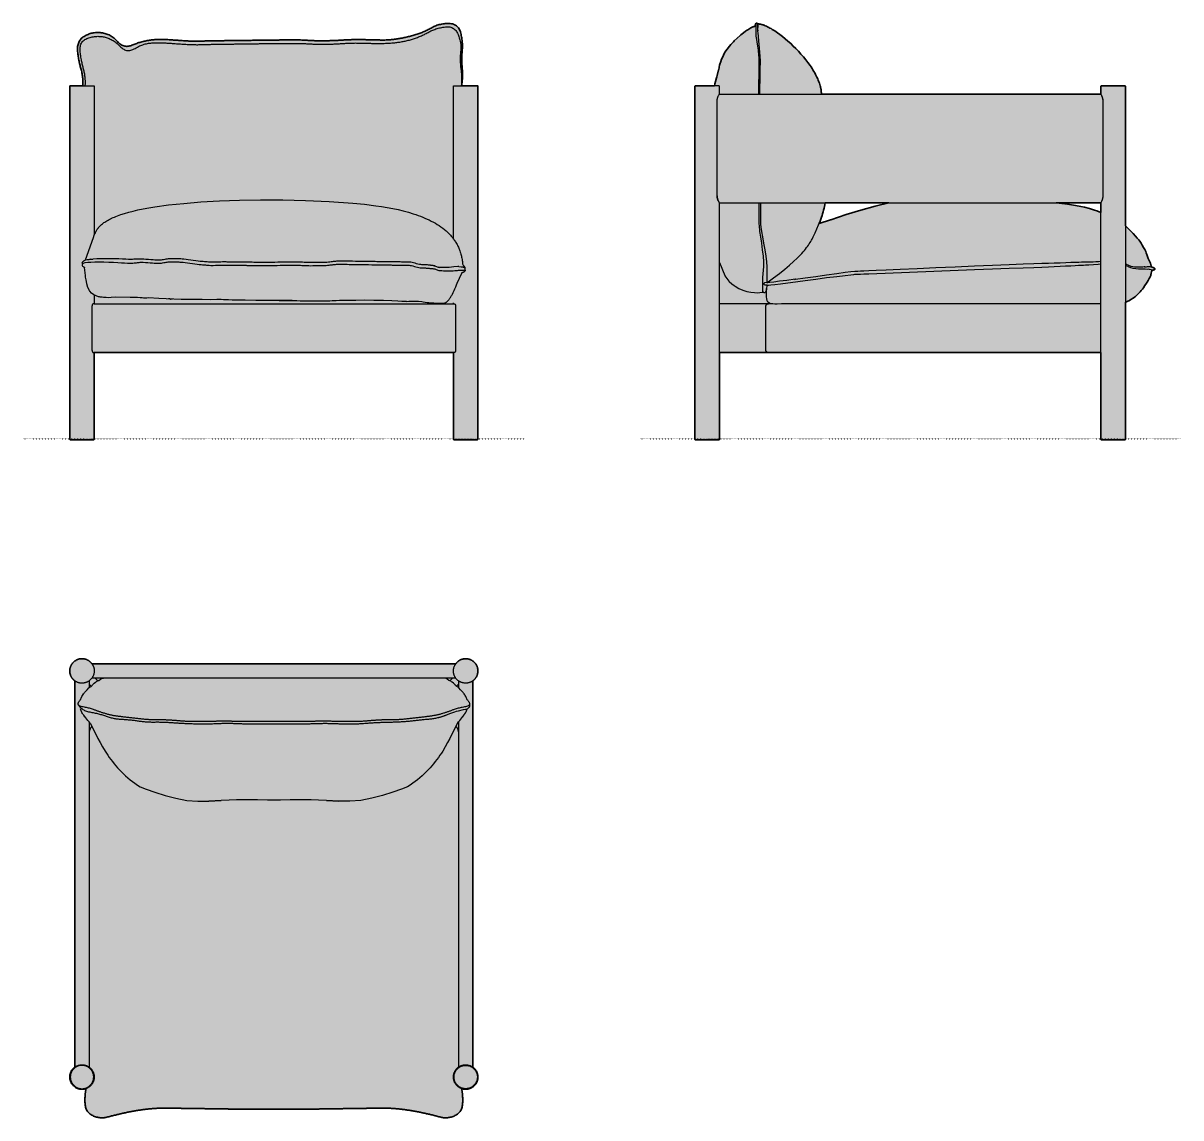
# Model space of a CAD drawing. Header units: millimetres. Extents: x 0 to 2127, y -1247 to 764.
import ezdxf

# ---------------------------------------------------------------- set-up
doc = ezdxf.new("R2010")
doc.units = ezdxf.units.MM
doc.linetypes.add('Dots', pattern=[1, 0, -1])
doc.layers.add('Blocks', color=7, linetype='Continuous')
doc.layers.add('Blocks$Fill', color=7, linetype='Continuous', true_color=0xffffff)
for name, color, linetype, lineweight, true_color in [('Blocks$Inner', 7, 'Continuous', 25, 0x007f00), ('Blocks$Outline', 7, 'Continuous', 35, 0xff3f3f), ('Groud', 7, 'Dots', 25, 0x243775)]:
    doc.layers.add(name, color=color, linetype=linetype, lineweight=lineweight, true_color=true_color)

# ---------------------------------------------------------------- blocks, each defined once
blk = doc.blocks.new('Arbour Lounge Chair Side')
at = {"layer": 'Blocks$Fill', "extrusion": (0, 0, -1)}
h = blk.add_hatch(color=256, dxfattribs=at)
h.paths.add_polyline_path([(-136.6, 648.3), (-101.5, 648.3), (-101.5, 648.3), (-101.5, 648.3), (-101.4, 648.3), (-101.4, 648.3), (-101.4, 648.3), (-101.3, 648.3), (-101.3, 648.3), (-101.3, 648.3), (-101.2, 648.3), (-101.2, 648.3), (-101.2, 648.3), (-101.1, 648.2), (-101.1, 648.2), (-101.1, 648.2), (-101, 648.2), (-101, 648.2), (-101, 648.2), (-101, 648.1), (-100.9, 648.1), (-100.9, 648.1), (-100.9, 648.1), (-100.8, 648), (-100.8, 648), (-100.8, 648), (-100.8, 648), (-100.8, 647.9), (-100.7, 647.9), (-100.7, 647.9), (-100.7, 647.9), (-100.7, 647.8), (-100.7, 647.8), (-100.7, 647.8), (-100.6, 647.7), (-100.6, 647.7), (-100.6, 647.7), (-100.6, 647.6), (-100.6, 647.6), (-100.6, 647.6), (-100.6, 647.5), (-100.6, 647.5), (-100.6, 647.5), (-100.6, 647.4), (-100.6, 647.4), (-100.6, 647.4), (-100.6, 647.3), (-100.6, -0.7), (-100.6, -0.7), (-100.6, -0.7), (-100.6, -0.8), (-100.6, -0.8), (-100.6, -0.8), (-100.6, -0.9), (-100.6, -0.9), (-100.6, -0.9), (-100.6, -1), (-100.6, -1), (-100.6, -1), (-100.6, -1.1), (-100.7, -1.1), (-100.7, -1.1), (-100.7, -1.2), (-100.7, -1.2), (-100.7, -1.2), (-100.7, -1.2), (-100.8, -1.3), (-100.8, -1.3), (-100.8, -1.3), (-100.8, -1.3), (-100.8, -1.4), (-100.9, -1.4), (-100.9, -1.4), (-100.9, -1.4), (-101, -1.5), (-101, -1.5), (-101, -1.5), (-101, -1.5), (-101.1, -1.5), (-101.1, -1.5), (-101.1, -1.6), (-101.2, -1.6), (-101.2, -1.6), (-101.2, -1.6), (-101.3, -1.6), (-101.3, -1.6), (-101.3, -1.6), (-101.4, -1.6), (-101.4, -1.6), (-101.4, -1.7), (-101.5, -1.7), (-101.5, -1.7), (-101.5, -1.7), (-101.6, -1.7), (-144.6, -1.7), (-144.6, -1.7), (-144.7, -1.7), (-144.7, -1.7), (-144.7, -1.6), (-144.8, -1.6), (-144.8, -1.6), (-144.8, -1.6), (-144.9, -1.6), (-144.9, -1.6), (-144.9, -1.6), (-145, -1.6), (-145, -1.6), (-145, -1.5), (-145, -1.5), (-145.1, -1.5), (-145.1, -1.5), (-145.1, -1.5), (-145.2, -1.5), (-145.2, -1.4), (-145.2, -1.4), (-145.2, -1.4), (-145.3, -1.4), (-145.3, -1.3), (-145.3, -1.3), (-145.3, -1.3), (-145.4, -1.3), (-145.4, -1.2), (-145.4, -1.2), (-145.4, -1.2), (-145.4, -1.2), (-145.4, -1.1), (-145.5, -1.1), (-145.5, -1.1), (-145.5, -1), (-145.5, -1), (-145.5, -1), (-145.5, -0.9), (-145.5, -0.9), (-145.5, -0.9), (-145.5, -0.8), (-145.5, -0.8), (-145.6, -0.8), (-145.6, -0.7), (-145.6, -0.7), (-145.6, -0.7), (-145.6, 158.3), (-846.6, 158.3), (-846.6, -0.7), (-846.6, -0.7), (-846.6, -0.8), (-846.6, -0.8), (-846.6, -0.8), (-846.6, -0.9), (-846.6, -0.9), (-846.6, -0.9), (-846.6, -1), (-846.6, -1), (-846.6, -1), (-846.6, -1.1), (-846.7, -1.1), (-846.7, -1.1), (-846.7, -1.2), (-846.7, -1.2), (-846.7, -1.2), (-846.7, -1.2), (-846.8, -1.3), (-846.8, -1.3), (-846.8, -1.3), (-846.8, -1.3), (-846.8, -1.4), (-846.9, -1.4), (-846.9, -1.4), (-846.9, -1.4), (-847, -1.5), (-847, -1.5), (-847, -1.5), (-847, -1.5), (-847.1, -1.5), (-847.1, -1.5), (-847.1, -1.6), (-847.2, -1.6), (-847.2, -1.6), (-847.2, -1.6), (-847.3, -1.6), (-847.3, -1.6), (-847.3, -1.6), (-847.4, -1.6), (-847.4, -1.6), (-847.4, -1.7), (-847.5, -1.7), (-847.5, -1.7), (-847.5, -1.7), (-847.6, -1.7), (-890.6, -1.7), (-890.6, -1.7), (-890.7, -1.7), (-890.7, -1.7), (-890.7, -1.6), (-890.8, -1.6), (-890.8, -1.6), (-890.8, -1.6), (-890.9, -1.6), (-890.9, -1.6), (-890.9, -1.6), (-891, -1.6), (-891, -1.6), (-891, -1.5), (-891, -1.5), (-891.1, -1.5), (-891.1, -1.5), (-891.1, -1.5), (-891.2, -1.5), (-891.2, -1.4), (-891.2, -1.4), (-891.2, -1.4), (-891.3, -1.4), (-891.3, -1.3), (-891.3, -1.3), (-891.3, -1.3), (-891.4, -1.3), (-891.4, -1.2), (-891.4, -1.2), (-891.4, -1.2), (-891.4, -1.2), (-891.4, -1.1), (-891.5, -1.1), (-891.5, -1.1), (-891.5, -1), (-891.5, -1), (-891.5, -1), (-891.5, -0.9), (-891.5, -0.9), (-891.5, -0.9), (-891.5, -0.8), (-891.5, -0.8), (-891.6, -0.8), (-891.6, -0.7), (-891.6, -0.7), (-891.6, -0.7), (-891.6, 251), (-891.9, 251.1), (-893.9, 251.9), (-895.8, 252.7), (-897.7, 253.7), (-909.4, 261), (-909.8, 261.5), (-910.2, 261.7), (-913, 264.5), (-916.2, 267.6), (-918.5, 270), (-920.7, 272.4), (-922.8, 275), (-924.8, 277.6), (-927.6, 281.5), (-930.5, 285.9), (-930.5, 286), (-933.5, 291), (-935.5, 294.7), (-936.9, 297.4), (-938.1, 300.2), (-938.6, 301.7), (-938.8, 302.8), (-938.8, 303.4), (-938.9, 303.9), (-938.9, 304.2), (-939, 304.4), (-940, 309.1), (-940.6, 309.3), (-942.7, 309.8), (-943.9, 310.2), (-944.3, 310.3), (-944.9, 310.6), (-945.4, 310.9), (-945.7, 311.5), (-945.7, 312.1), (-945.5, 312.8), (-945, 313.4), (-943, 314.4), (-942.6, 314.5), (-938.9, 315.9), (-938.9, 316.9), (-938.8, 317.4), (-938.8, 318), (-938.7, 318.5), (-938.6, 319), (-938.5, 319.5), (-938.4, 320), (-938.3, 320.5), (-938.1, 321), (-937.9, 321.5), (-937.7, 322), (-936.5, 325), (-933.6, 331.4), (-933, 333.2), (-932.5, 335), (-931.8, 336.7), (-931.2, 338.4), (-929.9, 341.4), (-928.9, 344.2), (-927.3, 347.6), (-925.1, 351.7), (-922.6, 355.9), (-920.3, 359.6), (-917.9, 363.1), (-916.3, 365.3), (-913.4, 368.8), (-910, 372.2), (-905.6, 377.3), (-897.4, 385.5), (-896.2, 386.9), (-892.4, 390.4), (-891.6, 391.1), (-891.6, 647.4), (-891.6, 647.4), (-891.6, 647.4), (-891.5, 647.5), (-891.5, 647.5), (-891.5, 647.5), (-891.5, 647.6), (-891.5, 647.6), (-891.5, 647.6), (-891.5, 647.7), (-891.5, 647.7), (-891.5, 647.7), (-891.5, 647.8), (-891.4, 647.8), (-891.4, 647.8), (-891.4, 647.9), (-891.4, 647.9), (-891.4, 647.9), (-891.4, 647.9), (-891.3, 648), (-891.3, 648), (-891.3, 648), (-891.3, 648), (-891.2, 648.1), (-891.2, 648.1), (-891.2, 648.1), (-891.2, 648.1), (-891.1, 648.2), (-891.1, 648.2), (-891.1, 648.2), (-891, 648.2), (-891, 648.2), (-891, 648.2), (-891, 648.3), (-890.9, 648.3), (-890.9, 648.3), (-890.9, 648.3), (-890.8, 648.3), (-890.8, 648.3), (-890.8, 648.3), (-890.7, 648.3), (-890.7, 648.3), (-890.7, 648.3), (-890.6, 648.3), (-890.6, 648.3), (-890.6, 648.3), (-847.5, 648.3), (-847.5, 648.3), (-847.5, 648.3), (-847.4, 648.3), (-847.4, 648.3), (-847.4, 648.3), (-847.3, 648.3), (-847.3, 648.3), (-847.3, 648.3), (-847.2, 648.3), (-847.2, 648.3), (-847.2, 648.3), (-847.1, 648.3), (-847.1, 648.2), (-847.1, 648.2), (-847.1, 648.2), (-847, 648.2), (-847, 648.2), (-847, 648.1), (-846.9, 648.1), (-846.9, 648.1), (-846.9, 648.1), (-846.9, 648.1), (-846.8, 648), (-846.8, 648), (-846.8, 648), (-846.8, 648), (-846.7, 647.9), (-846.7, 647.9), (-846.7, 647.9), (-846.7, 647.8), (-846.7, 647.8), (-846.7, 647.8), (-846.6, 647.7), (-846.6, 647.7), (-846.6, 647.7), (-846.6, 647.6), (-846.6, 647.6), (-846.6, 647.6), (-846.6, 647.5), (-846.6, 647.5), (-846.6, 647.5), (-846.6, 647.4), (-846.6, 647.4), (-846.6, 647.4), (-846.6, 647.3), (-846.6, 633.3), (-333.1, 633.3), (-333, 634.5), (-333, 635.7), (-332.9, 637), (-332.8, 638.2), (-332.7, 639.4), (-332.5, 640.7), (-332.3, 641.9), (-332.1, 643.2), (-331.8, 644.4), (-331.6, 645.7), (-331.3, 647), (-330.9, 648.3), (-330.2, 650.9), (-329.3, 653.5), (-328.4, 656.1), (-327.3, 658.8), (-326.2, 661.4), (-324.9, 664.1), (-323.6, 666.8), (-322.2, 669.5), (-320.7, 672.2), (-319.2, 674.9), (-317.5, 677.6), (-315.8, 680.3), (-314, 683.1), (-312.2, 685.8), (-308.3, 691.1), (-304.2, 696.5), (-300, 701.7), (-295.5, 706.9), (-290.9, 711.9), (-286.2, 716.9), (-281.4, 721.6), (-276.6, 726.2), (-271.6, 730.7), (-266.7, 734.9), (-261.8, 738.9), (-256.9, 742.6), (-252.1, 746.1), (-247.4, 749.3), (-245.1, 750.7), (-242.8, 752.2), (-240.5, 753.5), (-238.3, 754.7), (-236.2, 755.9), (-234, 756.9), (-231.9, 757.9), (-229.9, 758.8), (-227.9, 759.6), (-227, 760), (-226, 760.3), (-225.1, 760.6), (-224.2, 760.9), (-223.3, 761.1), (-222.4, 761.4), (-221.5, 761.6), (-220.6, 761.8), (-219.8, 761.9), (-219, 762), (-218.2, 762.1), (-217.4, 762.2), (-217, 762.2), (-216.6, 762.2), (-216.3, 762.3), (-215.9, 762.3), (-215.6, 762.8), (-215.3, 763.3), (-214.7, 763.5), (-214, 763.6), (-213.3, 763.4), (-212.7, 762.9), (-212.2, 762), (-211.8, 761), (-211.6, 759.9), (-211.3, 759), (-211.2, 758.4), (-211.1, 758), (-210.9, 757.8), (-210.8, 757.7), (-210.7, 757.6), (-210.5, 757.5), (-210.2, 757.4), (-209.7, 757.3), (-209, 757.3), (-207.9, 757.1), (-206.8, 756.7), (-205.8, 756.2), (-204.7, 755.7), (-203.6, 755.1), (-201.6, 754), (-199.6, 752.8), (-197.6, 751.5), (-195.7, 750.2), (-193.6, 748.6), (-190, 746.1), (-184.7, 741.9), (-183.5, 740.8), (-178.1, 736), (-172.9, 730.9), (-171.4, 729.4), (-166.6, 724.3), (-157.5, 712.5), (-155.2, 708.8), (-153.1, 705), (-148.9, 695.5), (-148.6, 694.8), (-146, 686.4), (-145.3, 682.8), (-144.2, 677.9), (-140.6, 664.9), (-139.9, 661.6), (-139.7, 660.8), (-137.2, 652.4)], flags=0)
h.paths.add_polyline_path([(-456.8, 433.3), (-405.5, 420.1), (-378.4, 411.8), (-350.4, 402.4), (-349.9, 402.3), (-328.7, 395.3), (-333, 406.9), (-334.2, 410.3), (-335.2, 413.6), (-336.2, 416.9), (-337.1, 420.2), (-337.9, 423.5), (-338.6, 426.8), (-339.2, 430.1), (-339.7, 433.3)], flags=0)
h.paths.add_polyline_path([(-846.6, 415.7), (-839.4, 418.6), (-834.7, 420.1), (-825.5, 423), (-816.2, 425.5), (-809.7, 427), (-799.7, 428.9), (-785.3, 430.9), (-764.6, 433.3), (-846.6, 433.3), (-846.6, 433.3)], flags=0)
at = {"layer": 'Blocks$Inner'}
for p, q in [((216.3, 750.5), (216.3, 749.8)), ((137.2, 652.4), (136.6, 648.3)), ((218.7, 431), (218.7, 433.3)), ((839.4, 418.6), (846.6, 415.7)), ((328.7, 395.3), (349.9, 402.3))]:
    blk.add_line(p, q, dxfattribs=at)
for points in [[(850.7, 620.3), (850.7, 621), (850.7, 621.6), (850.6, 622.2), (850.5, 622.8), (850.5, 623.4), (850.3, 624), (850.2, 624.6), (850.1, 625.1), (849.9, 625.7), (849.7, 626.3), (849.6, 626.9), (849.4, 627.5), (849.2, 628), (849, 628.5), (848.5, 629.5), (848.1, 630.4), (847.8, 631.1), (847.1, 632.3), (846.7, 633.1), (846.6, 633.3), (846.6, 633.3), (333.1, 633.3), (333, 634.5), (333, 635.7), (332.9, 637), (332.8, 638.2), (332.7, 639.4), (332.5, 640.7), (332.3, 641.9), (332.1, 643.2), (331.8, 644.4), (331.6, 645.7), (331.3, 647), (330.9, 648.3), (330.2, 650.9), (329.3, 653.5), (328.4, 656.1), (327.3, 658.8), (326.2, 661.4), (324.9, 664.1), (323.6, 666.8), (322.2, 669.5), (320.7, 672.2), (319.2, 674.9), (317.5, 677.6), (315.8, 680.3), (314, 683.1), (312.2, 685.8), (308.3, 691.1), (304.2, 696.5), (300, 701.7), (295.5, 706.9), (290.9, 711.9), (286.2, 716.9), (281.4, 721.6), (276.6, 726.2), (271.6, 730.7), (266.7, 734.9), (261.8, 738.9), (256.9, 742.6), (252.1, 746.1), (247.4, 749.3), (245.1, 750.7), (242.8, 752.2), (240.5, 753.5), (238.3, 754.7), (236.2, 755.9), (234, 756.9), (231.9, 757.9), (229.9, 758.8), (227.9, 759.6), (227, 760), (226, 760.3), (225.1, 760.6), (224.2, 760.9), (223.3, 761.1), (222.4, 761.4), (221.5, 761.6), (220.6, 761.8), (219.8, 761.9), (219, 762), (218.2, 762.1), (217.4, 762.2), (217, 762.2), (216.6, 762.2), (216.3, 762.3), (215.9, 762.3), (215.6, 762.8), (215.3, 763.3), (214.7, 763.5), (214, 763.6), (213.3, 763.4), (212.7, 762.9), (212.2, 762), (211.8, 761), (211.6, 759.9), (211.3, 759), (211.2, 758.4), (211.1, 758), (210.9, 757.8), (210.8, 757.7), (210.7, 757.6), (210.5, 757.5), (210.2, 757.4), (209.7, 757.3), (209, 757.3), (207.9, 757.1), (206.8, 756.7), (205.8, 756.2), (204.7, 755.7), (203.6, 755.1), (201.6, 754), (199.6, 752.8), (197.6, 751.5), (195.7, 750.2), (193.6, 748.6), (190, 746.1), (184.7, 741.9), (183.5, 740.8), (178.1, 736), (172.9, 730.9), (171.4, 729.4), (166.6, 724.3), (157.5, 712.5), (155.2, 708.8), (153.1, 705), (148.9, 695.5), (148.6, 694.8), (146, 686.4), (145.3, 682.8), (145.1, 682), (144.3, 678.2), (144.2, 677.9), (141.3, 667.6), (140.6, 664.9), (139.9, 661.6), (139.7, 660.8), (137.2, 652.3)], [(218.2, 633.3), (218.9, 688.3), (218.9, 692.2), (218.8, 696.3), (218.5, 700.6), (218.2, 705), (217.3, 713.7), (216.2, 721.6), (213.5, 737.4), (213.4, 738.2), (213.4, 738.9), (213.3, 739.3), (213.3, 739.6), (213.3, 739.9), (213.3, 740.2), (213.3, 763.4)], [(215.9, 762.3), (216, 761.6), (215.9, 762.3)], [(219.9, 633.3), (220, 637), (220, 639.6), (220, 641.6), (220.1, 643.5), (220.1, 645.6), (220.1, 647.9), (220.2, 650.6), (220.3, 653.8), (220.3, 657.5), (220.4, 661.8), (220.5, 666.7), (220.6, 672.2), (220.7, 678), (220.8, 683.5), (220.9, 688.3), (220.9, 692.1), (220.9, 694.9), (220.9, 697.1), (220.8, 698.8), (220.7, 700.2), (220.6, 701.6), (220.4, 703), (216.6, 745.6), (216.4, 748), (216.2, 752.6), (216.2, 754.8), (216.2, 755.7), (216, 761.6), (216.2, 756.1), (216.2, 755.6)], [(141.4, 620.3), (141.4, 620.3), (141.4, 621), (141.4, 621.6), (141.5, 622.2), (141.6, 622.8), (141.7, 623.4), (141.8, 624), (141.9, 624.6), (142, 625.1), (142.2, 625.7), (142.4, 626.3), (142.6, 626.9), (142.7, 627.5), (143, 628), (143.2, 628.5), (143.6, 629.5), (144, 630.4), (144.3, 631.1), (145, 632.3), (145.4, 633.1), (145.6, 633.3), (145.6, 633.3), (145.6, 647.3), (145.6, 647.4), (145.6, 647.4), (145.6, 647.4), (145.5, 647.5), (145.5, 647.5), (145.5, 647.5), (145.5, 647.6), (145.5, 647.6), (145.5, 647.6), (145.5, 647.7), (145.5, 647.7), (145.5, 647.7), (145.5, 647.8), (145.4, 647.8), (145.4, 647.8), (145.4, 647.9), (145.4, 647.9), (145.4, 647.9), (145.3, 648), (145.3, 648), (145.3, 648), (145.3, 648), (145.3, 648.1), (145.2, 648.1), (145.2, 648.1), (145.2, 648.1), (145.1, 648.1), (145.1, 648.2), (145.1, 648.2), (145.1, 648.2), (145, 648.2), (145, 648.2), (145, 648.3), (144.9, 648.3), (144.9, 648.3), (144.9, 648.3), (144.8, 648.3), (144.8, 648.3), (144.8, 648.3), (144.7, 648.3), (144.7, 648.3), (144.7, 648.3), (144.6, 648.3), (144.6, 648.3), (144.6, 648.3), (138.3, 648.3), (136.2, 648.3), (101.6, 648.3), (101.5, 648.3), (101.5, 648.3), (101.5, 648.3), (101.4, 648.3), (101.4, 648.3), (101.4, 648.3), (101.3, 648.3), (101.3, 648.3), (101.3, 648.3), (101.2, 648.3), (101.2, 648.3), (101.2, 648.3), (101.1, 648.2), (101.1, 648.2), (101.1, 648.2), (101, 648.2), (101, 648.2), (101, 648.2), (101, 648.1), (100.9, 648.1), (100.9, 648.1), (100.9, 648.1), (100.8, 648), (100.8, 648), (100.8, 648), (100.8, 648), (100.8, 647.9), (100.7, 647.9), (100.7, 647.9), (100.7, 647.9), (100.7, 647.8), (100.7, 647.8), (100.7, 647.8), (100.6, 647.7), (100.6, 647.7), (100.6, 647.7), (100.6, 647.6), (100.6, 647.6), (100.6, 647.6), (100.6, 647.5), (100.6, 647.5), (100.6, 647.5), (100.6, 647.4), (100.6, 647.4), (100.6, 647.4), (100.6, 647.3), (100.6, -0.7), (100.6, -0.7), (100.6, -0.7), (100.6, -0.8), (100.6, -0.8), (100.6, -0.8), (100.6, -0.9), (100.6, -0.9), (100.6, -0.9), (100.6, -1), (100.6, -1), (100.6, -1), (100.6, -1.1), (100.7, -1.1), (100.7, -1.1), (100.7, -1.2), (100.7, -1.2), (100.7, -1.2), (100.7, -1.2), (100.8, -1.3), (100.8, -1.3), (100.8, -1.3), (100.8, -1.3), (100.8, -1.4), (100.9, -1.4), (100.9, -1.4), (100.9, -1.4), (101, -1.5), (101, -1.5), (101, -1.5), (101, -1.5), (101.1, -1.5), (101.1, -1.5), (101.1, -1.6), (101.2, -1.6), (101.2, -1.6), (101.2, -1.6), (101.3, -1.6), (101.3, -1.6), (101.3, -1.6), (101.4, -1.6), (101.4, -1.6), (101.4, -1.7), (101.5, -1.7), (101.5, -1.7), (101.5, -1.7), (101.6, -1.7), (138.3, -1.7), (144.6, -1.7), (144.6, -1.7), (144.6, -1.7), (144.7, -1.7), (144.7, -1.7), (144.7, -1.6), (144.8, -1.6), (144.8, -1.6), (144.8, -1.6), (144.9, -1.6), (144.9, -1.6), (144.9, -1.6), (145, -1.6), (145, -1.6), (145, -1.5), (145, -1.5), (145.1, -1.5), (145.1, -1.5), (145.1, -1.5), (145.2, -1.5), (145.2, -1.4), (145.2, -1.4), (145.2, -1.4), (145.3, -1.4), (145.3, -1.3), (145.3, -1.3), (145.3, -1.3), (145.4, -1.3), (145.4, -1.2), (145.4, -1.2), (145.4, -1.2), (145.4, -1.2), (145.4, -1.1), (145.5, -1.1), (145.5, -1.1), (145.5, -1), (145.5, -1), (145.5, -1), (145.5, -0.9), (145.5, -0.9), (145.5, -0.9), (145.5, -0.8), (145.5, -0.8), (145.6, -0.8), (145.6, -0.7), (145.6, -0.7), (145.6, -0.7), (145.6, 158.3), (145.6, 433.3), (355.7, 433.3), (506.1, 433.3), (764.6, 433.3), (846.6, 433.3), (846.6, 433.3), (847.1, 434.4), (847.8, 435.6), (848.1, 436.3), (848.5, 437.2), (848.9, 438.1), (849.1, 438.6), (849.3, 439.1), (849.5, 439.6), (849.7, 440.2), (849.8, 440.7), (850, 441.3), (850.1, 441.9), (850.3, 442.5), (850.4, 443.1), (850.5, 443.7), (850.6, 444.4), (850.6, 445), (850.7, 445.4), (850.7, 445.7), (850.7, 446), (850.7, 446.3), (850.7, 620.3), (850.7, 620.7), (850.7, 621), (850.7, 621.3), (850.6, 621.6), (850.6, 622.3), (850.5, 622.9), (850.4, 623.6), (850.3, 624.2), (850.1, 624.8), (850, 625.4), (849.8, 626), (849.7, 626.5), (849.5, 627.1), (849.3, 627.6), (849.1, 628.1), (848.9, 628.6), (848.5, 629.5), (848.1, 630.3), (847.8, 631.1), (847.1, 632.3), (846.6, 633.3), (846.6, 633.3), (846.6, 647.3), (846.6, 647.4), (846.6, 647.4), (846.6, 647.4), (846.6, 647.5), (846.6, 647.5), (846.6, 647.5), (846.6, 647.6), (846.6, 647.6), (846.6, 647.6), (846.6, 647.7), (846.6, 647.7), (846.6, 647.7), (846.7, 647.8), (846.7, 647.8), (846.7, 647.8), (846.7, 647.9), (846.7, 647.9), (846.7, 647.9), (846.8, 648), (846.8, 648), (846.8, 648), (846.8, 648), (846.9, 648.1), (846.9, 648.1), (846.9, 648.1), (846.9, 648.1), (847, 648.1), (847, 648.2), (847, 648.2), (847.1, 648.2), (847.1, 648.2), (847.1, 648.2), (847.1, 648.3), (847.2, 648.3), (847.2, 648.3), (847.2, 648.3), (847.3, 648.3), (847.3, 648.3), (847.3, 648.3), (847.4, 648.3), (847.4, 648.3), (847.4, 648.3), (847.5, 648.3), (847.5, 648.3), (847.5, 648.3), (847.6, 648.3), (890.6, 648.3), (890.6, 648.3), (890.6, 648.3), (890.7, 648.3), (890.7, 648.3), (890.7, 648.3), (890.8, 648.3), (890.8, 648.3), (890.8, 648.3), (890.9, 648.3), (890.9, 648.3), (890.9, 648.3), (891, 648.3), (891, 648.2), (891, 648.2), (891, 648.2), (891.1, 648.2), (891.1, 648.2), (891.1, 648.2), (891.2, 648.1), (891.2, 648.1), (891.2, 648.1), (891.2, 648.1), (891.3, 648), (891.3, 648), (891.3, 648), (891.3, 648), (891.4, 647.9), (891.4, 647.9), (891.4, 647.9), (891.4, 647.9), (891.4, 647.8), (891.4, 647.8), (891.5, 647.8), (891.5, 647.7), (891.5, 647.7), (891.5, 647.7), (891.5, 647.6), (891.5, 647.6), (891.5, 647.6), (891.5, 647.5), (891.5, 647.5), (891.5, 647.5), (891.6, 647.4), (891.6, 647.4), (891.6, 647.4), (891.6, 647.3), (891.6, 391.9), (891.6, 251), (891.6, -0.7), (891.6, -0.7), (891.6, -0.7), (891.6, -0.8), (891.5, -0.8), (891.5, -0.8), (891.5, -0.9), (891.5, -0.9), (891.5, -0.9), (891.5, -1), (891.5, -1), (891.5, -1), (891.5, -1.1), (891.5, -1.1), (891.4, -1.1), (891.4, -1.2), (891.4, -1.2), (891.4, -1.2), (891.4, -1.2), (891.4, -1.3), (891.3, -1.3), (891.3, -1.3), (891.3, -1.3), (891.3, -1.4), (891.2, -1.4), (891.2, -1.4), (891.2, -1.4), (891.2, -1.5), (891.1, -1.5), (891.1, -1.5), (891.1, -1.5), (891, -1.5), (891, -1.5), (891, -1.6), (891, -1.6), (890.9, -1.6), (890.9, -1.6), (890.9, -1.6), (890.8, -1.6), (890.8, -1.6), (890.8, -1.6), (890.7, -1.6), (890.7, -1.7), (890.7, -1.7), (890.6, -1.7), (890.6, -1.7), (890.6, -1.7), (847.6, -1.7), (847.5, -1.7), (847.5, -1.7), (847.5, -1.7), (847.4, -1.7), (847.4, -1.6), (847.4, -1.6), (847.3, -1.6), (847.3, -1.6), (847.3, -1.6), (847.2, -1.6), (847.2, -1.6), (847.2, -1.6), (847.1, -1.6), (847.1, -1.5), (847.1, -1.5), (847, -1.5), (847, -1.5), (847, -1.5), (847, -1.5), (846.9, -1.4), (846.9, -1.4), (846.9, -1.4), (846.8, -1.4), (846.8, -1.3), (846.8, -1.3), (846.8, -1.3), (846.8, -1.3), (846.7, -1.2), (846.7, -1.2), (846.7, -1.2), (846.7, -1.2), (846.7, -1.1), (846.7, -1.1), (846.6, -1.1), (846.6, -1), (846.6, -1), (846.6, -1), (846.6, -0.9), (846.6, -0.9), (846.6, -0.9), (846.6, -0.8), (846.6, -0.8), (846.6, -0.8), (846.6, -0.7), (846.6, -0.7), (846.6, -0.7), (846.6, 158.3), (846.6, 433.3), (846.6, 433.3), (846.6, 433.4), (847.1, 434.4), (847.8, 435.5), (848.1, 436.3), (848.5, 437.2), (848.9, 438.1), (849.1, 438.6), (849.3, 439.1), (849.5, 439.6), (849.7, 440.2), (849.9, 440.7), (850, 441.3), (850.2, 441.9), (850.3, 442.5), (850.4, 443.1), (850.5, 443.7), (850.6, 444.3), (850.6, 444.7), (850.7, 445), (850.7, 445.3), (850.7, 445.7), (850.7, 446), (850.7, 446.3)], [(141.4, 446.3), (141.4, 446.3), (141.4, 446), (141.4, 445.7), (141.4, 445.3), (141.5, 445), (141.5, 444.7), (141.5, 444.3), (141.6, 443.7), (141.7, 443.1), (141.8, 442.5), (141.9, 441.9), (142.1, 441.3), (142.2, 440.7), (142.4, 440.2), (142.6, 439.6), (142.8, 439.1), (143, 438.6), (143.2, 438.1), (143.6, 437.2), (144, 436.3), (144.4, 435.5), (145, 434.4), (145.5, 433.4), (145.6, 433.3), (145.6, 433.3), (145.6, 433.3), (145, 434.4), (144.4, 435.6), (144, 436.3), (143.6, 437.2), (143.2, 438.1), (143, 438.6), (142.8, 439.1), (142.6, 439.6), (142.4, 440.2), (142.3, 440.7), (142.1, 441.3), (142, 441.9), (141.8, 442.5), (141.7, 443.1), (141.6, 443.7), (141.5, 444.4), (141.5, 445), (141.5, 445.4), (141.4, 445.7), (141.4, 446), (141.4, 446.3), (141.4, 620.3), (141.4, 620.7), (141.4, 621), (141.5, 621.3), (141.5, 621.7), (141.5, 622), (141.5, 622.3), (141.6, 623), (141.7, 623.6), (141.8, 624.2), (142, 624.8), (142.1, 625.4), (142.3, 626), (142.4, 626.5), (142.6, 627), (142.8, 627.6), (143, 628.1), (143.2, 628.6), (143.6, 629.5), (144, 630.4), (144.4, 631.1), (145, 632.3), (145.6, 633.3), (145.6, 633.3), (333.1, 633.3)], [(232.7, 282.5), (232, 274.8), (231.3, 272), (230.6, 270), (229.8, 268.8), (229.2, 268.3), (228.9, 268.2), (228.4, 268.1), (228.1, 268.2), (227.7, 268.3), (227.5, 268.4), (227.3, 268.5), (227.1, 268.6), (227, 268.7), (226.9, 268.8), (226.7, 268.9), (226.6, 269.1), (226.5, 269.2), (226.4, 269.3), (226.2, 269.4), (226.1, 269.5), (226, 269.7), (225.9, 269.8), (225.8, 269.9), (225.7, 270.1), (225.7, 270.2), (225.6, 270.4), (225.5, 270.5), (225.4, 270.7), (225.4, 270.8), (225.3, 271), (225.2, 271.1), (225.3, 283.6), (225.6, 296.1), (227.3, 316.7), (227.1, 325.4), (226.4, 335.5), (225.1, 347.1), (223.4, 359.3), (221.7, 370.9), (220.2, 381.1), (219, 391.9), (218.8, 394.2), (218.7, 398.5), (218.7, 402), (218.7, 405.3), (218.7, 408.6), (218.6, 411.7), (218.6, 414.9), (218.6, 418), (218.6, 421.2), (218.6, 424.4), (218.7, 427.7), (218.7, 430.1)], [(218.7, 426.8), (218.7, 431), (218.8, 433.3)], [(221.1, 433.3), (221, 431), (221, 427.7), (221, 424.4), (221, 421.2), (221.1, 418), (221.1, 414.9), (221.1, 411.7), (221.1, 408.6), (221.1, 405.3), (221.1, 402), (221.1, 398.5), (221.3, 394.2), (221.8, 388.6), (222.9, 381.1), (224.7, 370.9), (226.9, 359.3), (229, 347), (230.9, 335.3), (232, 325), (232.6, 316), (232.8, 305.4), (232.8, 303.2), (232.8, 300.7), (232.8, 293.5), (232.8, 286.8), (245, 295.7), (255.9, 303.9), (265.6, 311.7), (274.3, 318.9), (281.9, 325.7), (288.6, 332), (291.6, 335), (294.4, 337.9), (297, 340.7), (299.4, 343.5), (301.7, 346.1), (303.8, 348.7), (305.7, 351.2), (307.5, 353.6), (309.2, 355.9), (310.7, 358.2), (312.2, 360.5), (313.5, 362.6), (314.7, 364.8), (315.9, 366.9), (317.9, 370.9), (319.8, 374.8), (321.5, 378.6), (327.8, 393.2), (330.6, 400.1), (333, 406.9), (334.2, 410.3), (335.2, 413.6), (336.2, 416.9), (337.1, 420.2), (337.9, 423.5), (338.6, 426.8), (339.2, 430.1), (339.7, 433.3)], [(349.9, 402.3), (350.4, 402.4), (378.4, 411.8), (405.5, 420.1), (431.6, 427.3), (456.8, 433.3)], [(764.6, 433.3), (775, 432.2), (785.3, 430.9), (799.7, 428.9), (809.7, 427), (816.2, 425.5), (825.5, 423), (834.7, 420.1), (834.7, 420.1), (839.4, 418.6)], [(891.6, 391.1), (892.4, 390.4), (896.2, 386.9), (897.4, 385.5), (905.6, 377.3), (910, 372.2), (913.4, 368.8), (916.3, 365.3), (917.9, 363.1), (920.3, 359.6), (922.6, 355.9), (925.1, 351.7), (927.3, 347.6), (928.9, 344.2), (929.9, 341.4), (930.4, 340.1), (931.2, 338.4), (931.8, 336.7), (932.5, 335), (933, 333.2), (933.6, 331.4), (936.5, 325), (937.5, 322.5), (937.7, 322), (937.9, 321.5), (938.1, 321), (938.3, 320.5), (938.4, 320), (938.5, 319.5), (938.6, 319), (938.7, 318.5), (938.8, 318), (938.8, 317.4), (938.9, 316.9), (938.9, 316.4), (938.9, 315.9)], [(145.6, 324), (155.4, 299.8), (155.6, 299.5), (159, 294.7), (159.2, 294.3), (163.2, 289.6), (163.6, 289.3), (168.4, 284.8), (173, 281.5), (174.6, 280.3), (181.4, 276.4), (188.7, 273.1), (196.1, 270.6), (203.2, 269.2), (210, 268.7), (215.3, 268.5), (219.8, 268.7), (226, 269.7)], [(283.7, 292.9), (285.2, 293.1), (303.3, 295.6), (322.8, 298.3), (342.7, 301.2), (361.1, 303.8), (376.4, 305.9), (386.9, 307.2), (394.2, 307.9), (399.7, 308.3), (404.9, 308.5), (411.3, 308.8), (420.3, 309.2), (433.4, 309.8), (452.1, 310.7), (477.9, 311.8), (508.8, 313.2), (543, 314.7), (578.8, 316.2), (614.1, 317.7), (647.6, 319.1), (677.9, 320.3), (703.6, 321.3), (723.1, 322.1), (738.2, 322.6), (750.3, 323), (760.9, 323.3), (771.7, 323.6), (782, 324.1), (791.5, 324.4), (799.7, 324.6), (806.1, 324.8), (811.2, 324.9), (815.2, 325), (818.7, 325.1), (821.9, 325.1), (825.1, 325.2), (828.5, 325.3), (832.5, 325.4), (837.2, 325.6), (842.1, 325.9), (846.6, 326.1)], [(614.1, 311.1), (647.6, 312.3), (677.9, 313.4), (703.5, 314.3), (723.1, 314.9), (738.2, 315.5), (750.3, 315.9), (760.9, 316.4), (771.5, 317), (781.8, 317.6), (791.2, 318.1), (799.3, 318.6), (805.7, 318.9), (810.7, 319.2), (814.8, 319.3), (818.2, 319.5), (820.6, 319.5), (824.6, 319.7), (841.6, 320.9), (846.5, 321.3), (846.6, 321.3)], [(927.4, 315.8), (925.8, 315.7), (923.5, 315.6), (920.5, 315.5), (916.7, 315.3), (912.3, 315.3), (908.4, 315.6), (902, 316.8), (897.7, 318.6), (893.5, 320.5), (891.6, 321.3)], [(303, 291), (322.7, 293.6), (342.6, 296.2), (342.6, 296.1), (361.1, 298.5), (376.4, 300.3), (386.9, 301.5), (392.4, 302), (394.2, 302.2), (399.7, 302.5), (404.9, 302.7), (411.3, 303), (420.3, 303.4), (614.1, 311.1)], [(926.9, 315.8), (928.3, 316), (928.6, 316), (930.3, 316.2), (932.2, 316.5), (934, 316.6), (935.6, 316.6), (936.7, 316.4), (938.8, 315.9), (942.6, 314.5), (943, 314.4), (945, 313.4), (945.5, 312.8), (945.7, 312.1), (945.7, 311.5), (945.4, 310.9), (944.9, 310.6), (944.3, 310.3), (943.5, 310.2), (943.3, 310.2), (941.9, 310.1), (935.7, 311.3), (933.8, 311.4), (931.7, 311.3), (927.7, 311.6), (923.7, 311.6), (919.8, 311.5), (915.4, 311.6), (910.7, 312), (906.1, 312.8), (905.6, 312.9), (901.3, 314.3), (897.1, 316.1), (896.7, 316.3), (892.6, 318), (891.6, 318.4)], [(891.6, 251), (891.9, 251.1), (893.9, 251.9), (895.8, 252.7), (897.7, 253.7), (909.4, 261), (909.8, 261.5), (910.2, 261.7), (913, 264.5), (913.8, 265.3), (916.2, 267.6), (918.5, 270), (920.7, 272.4), (922.8, 275), (924.8, 277.6), (927.6, 281.5), (930.5, 285.9), (930.5, 286), (931.4, 287.5), (933.5, 291), (935.5, 294.7), (936.9, 297.4), (938.1, 300.2), (938.6, 301.7), (938.8, 302.8), (938.8, 303.4), (938.9, 303.9), (938.9, 304.2), (939, 304.4), (940, 309.1), (940.6, 309.3), (941.6, 309.5), (942.7, 309.8), (943.9, 310.2)], [(285.2, 293.1), (285.1, 293.1), (269.3, 291), (256, 289.4), (245.6, 288.1), (238.4, 287.3), (234.1, 287), (228.2, 286.5), (227.8, 286.1), (227.2, 285.3), (227.1, 284.6), (227.2, 284.1), (227.8, 283.4), (229, 283), (229.2, 283), (231.1, 282.7), (232.9, 282.6), (233.5, 282.5), (235.8, 282.4), (240.4, 282.8), (247.6, 283.6), (257.7, 284.9), (262.1, 285.4), (276.2, 287.2), (303, 291)], [(846.6, 248.3), (268, 248.3), (259.9, 247.9), (251.8, 247.6), (247.7, 247.6), (243.7, 247.7), (240, 248.3), (239.1, 248.5), (237.4, 249.4), (234.9, 250.9), (233.6, 253.5), (233.3, 254.3), (232.5, 257), (232.1, 261.1), (232, 262), (232, 265.7), (232, 269.9), (232.1, 272.8), (232.1, 274.7), (232.1, 276)], [(240, 248.3), (236, 248.3), (145.6, 248.3)], [(236, 158.3), (235.8, 158.3), (235.6, 158.4), (235.4, 158.4), (235.3, 158.4), (235.1, 158.4), (234.9, 158.4), (234.7, 158.5), (234.6, 158.5), (234.4, 158.6), (234.2, 158.6), (234.1, 158.7), (233.9, 158.8), (233.8, 158.8), (233.6, 158.9), (233.5, 159), (233.3, 159.1), (233.2, 159.2), (233, 159.3), (232.9, 159.4), (232.7, 159.5), (232.6, 159.6), (232.5, 159.7), (232.4, 159.9), (232.2, 160), (232.1, 160.1), (232, 160.3), (231.9, 160.4), (231.8, 160.5), (231.7, 160.7), (231.6, 160.8), (231.5, 161), (231.5, 161.1), (231.4, 161.3), (231.3, 161.5), (231.3, 161.6), (231.2, 161.8), (231.1, 162), (231.1, 162.1), (231.1, 162.3), (231, 162.5), (231, 162.6), (231, 162.8), (231, 163), (231, 163.2), (231, 163.3), (231, 243.3), (231, 243.5), (231, 243.7), (231, 243.9), (231, 244), (231, 244.2), (231.1, 244.4), (231.1, 244.5), (231.1, 244.7), (231.2, 244.9), (231.3, 245), (231.3, 245.2), (231.4, 245.4), (231.5, 245.5), (231.5, 245.7), (231.6, 245.8), (231.7, 246), (231.8, 246.1), (231.9, 246.3), (232, 246.4), (232.1, 246.6), (232.2, 246.7), (232.4, 246.8), (232.5, 246.9), (232.6, 247.1), (232.7, 247.2), (232.9, 247.3), (233, 247.4), (233.2, 247.5), (233.3, 247.6), (233.5, 247.7), (233.6, 247.8), (233.8, 247.8), (233.9, 247.9), (234.1, 248), (234.2, 248), (234.4, 248.1), (234.6, 248.1), (234.7, 248.2), (234.9, 248.2), (235.1, 248.3), (235.3, 248.3), (235.4, 248.3), (235.6, 248.3), (235.8, 248.3), (236, 248.3)], [(846.6, 158.3), (236, 158.3), (145.6, 158.3)]]:
    blk.add_lwpolyline(points, dxfattribs=at)
at = {"layer": 'Blocks$Outline'}
for points in [[(846.6, 633.3), (333.1, 633.3), (333, 634.5), (333, 635.7), (332.9, 637), (332.8, 638.2), (332.7, 639.4), (332.5, 640.7), (332.3, 641.9), (332.1, 643.2), (331.8, 644.4), (331.6, 645.7), (331.3, 647), (330.9, 648.3), (330.2, 650.9), (329.3, 653.5), (328.4, 656.1), (327.3, 658.8), (326.2, 661.4), (324.9, 664.1), (323.6, 666.8), (322.2, 669.5), (320.7, 672.2), (319.2, 674.9), (317.5, 677.6), (315.8, 680.3), (314, 683.1), (312.2, 685.8), (308.3, 691.1), (304.2, 696.5), (300, 701.7), (295.5, 706.9), (290.9, 711.9), (286.2, 716.9), (281.4, 721.6), (276.6, 726.2), (271.6, 730.7), (266.7, 734.9), (261.8, 738.9), (256.9, 742.6), (252.1, 746.1), (247.4, 749.3), (245.1, 750.7), (242.8, 752.2), (240.5, 753.5), (238.3, 754.7), (236.2, 755.9), (234, 756.9), (231.9, 757.9), (229.9, 758.8), (227.9, 759.6), (227, 760), (226, 760.3), (225.1, 760.6), (224.2, 760.9), (223.3, 761.1), (222.4, 761.4), (221.5, 761.6), (220.6, 761.8), (219.8, 761.9), (219, 762), (218.2, 762.1), (217.4, 762.2), (217, 762.2), (216.6, 762.2), (216.3, 762.3), (215.9, 762.3), (215.6, 762.8), (215.3, 763.3), (214.7, 763.5), (214, 763.6), (213.3, 763.4), (212.7, 762.9), (212.2, 762), (211.8, 761), (211.6, 759.9), (211.3, 759), (211.2, 758.4), (211.1, 758), (210.9, 757.8), (210.8, 757.7), (210.7, 757.6), (210.5, 757.5), (210.2, 757.4), (209.7, 757.3), (209, 757.3), (207.9, 757.1), (206.8, 756.7), (205.8, 756.2), (204.7, 755.7), (203.6, 755.1), (201.6, 754), (199.6, 752.8), (197.6, 751.5), (195.7, 750.2), (193.6, 748.6), (190, 746.1), (184.7, 741.9), (183.5, 740.8), (178.1, 736), (172.9, 730.9), (171.4, 729.4), (166.6, 724.3), (157.5, 712.5), (155.2, 708.8), (153.1, 705), (148.9, 695.5), (148.6, 694.8), (146, 686.4), (145.3, 682.8), (145.1, 682), (144.3, 678.2), (144.2, 677.9)], [(144.2, 677.9), (141.3, 667.6), (140.6, 664.9), (139.9, 661.6), (139.7, 660.8), (137.2, 652.4)], [(136.6, 648.3), (136.2, 648.3), (101.6, 648.3), (101.5, 648.3), (101.5, 648.3), (101.5, 648.3), (101.4, 648.3), (101.4, 648.3), (101.4, 648.3), (101.3, 648.3), (101.3, 648.3), (101.3, 648.3), (101.2, 648.3), (101.2, 648.3), (101.2, 648.3), (101.1, 648.2), (101.1, 648.2), (101.1, 648.2), (101, 648.2), (101, 648.2), (101, 648.2), (101, 648.1), (100.9, 648.1), (100.9, 648.1), (100.9, 648.1), (100.8, 648), (100.8, 648), (100.8, 648), (100.8, 648), (100.8, 647.9), (100.7, 647.9), (100.7, 647.9), (100.7, 647.9), (100.7, 647.8), (100.7, 647.8), (100.7, 647.8), (100.6, 647.7), (100.6, 647.7), (100.6, 647.7), (100.6, 647.6), (100.6, 647.6), (100.6, 647.6), (100.6, 647.5), (100.6, 647.5), (100.6, 647.5), (100.6, 647.4), (100.6, 647.4), (100.6, 647.4), (100.6, 647.3), (100.6, -0.7), (100.6, -0.7), (100.6, -0.7), (100.6, -0.8), (100.6, -0.8), (100.6, -0.8), (100.6, -0.9), (100.6, -0.9), (100.6, -0.9), (100.6, -1), (100.6, -1), (100.6, -1), (100.6, -1.1), (100.7, -1.1), (100.7, -1.1), (100.7, -1.2), (100.7, -1.2), (100.7, -1.2), (100.7, -1.2), (100.8, -1.3), (100.8, -1.3), (100.8, -1.3), (100.8, -1.3), (100.8, -1.4), (100.9, -1.4), (100.9, -1.4), (100.9, -1.4), (101, -1.5), (101, -1.5), (101, -1.5), (101, -1.5), (101.1, -1.5), (101.1, -1.5), (101.1, -1.6), (101.2, -1.6), (101.2, -1.6), (101.2, -1.6), (101.3, -1.6), (101.3, -1.6), (101.3, -1.6), (101.4, -1.6), (101.4, -1.6), (101.4, -1.7), (101.5, -1.7), (101.5, -1.7), (101.5, -1.7), (101.6, -1.7), (138.3, -1.7), (144.6, -1.7), (144.6, -1.7), (144.6, -1.7), (144.7, -1.7), (144.7, -1.7), (144.7, -1.6), (144.8, -1.6), (144.8, -1.6), (144.8, -1.6), (144.9, -1.6), (144.9, -1.6), (144.9, -1.6), (145, -1.6), (145, -1.6), (145, -1.5), (145, -1.5), (145.1, -1.5), (145.1, -1.5), (145.1, -1.5), (145.2, -1.5), (145.2, -1.4), (145.2, -1.4), (145.2, -1.4), (145.3, -1.4), (145.3, -1.3), (145.3, -1.3), (145.3, -1.3), (145.4, -1.3), (145.4, -1.2), (145.4, -1.2), (145.4, -1.2), (145.4, -1.2), (145.4, -1.1), (145.5, -1.1), (145.5, -1.1), (145.5, -1), (145.5, -1), (145.5, -1), (145.5, -0.9), (145.5, -0.9), (145.5, -0.9), (145.5, -0.8), (145.5, -0.8), (145.6, -0.8), (145.6, -0.7), (145.6, -0.7), (145.6, -0.7), (145.6, 158.3)], [(137.2, 652.4), (136.6, 648.3)], [(891.6, 391.1), (891.6, 391.9), (891.6, 647.3), (891.6, 647.4), (891.6, 647.4), (891.6, 647.4), (891.5, 647.5), (891.5, 647.5), (891.5, 647.5), (891.5, 647.6), (891.5, 647.6), (891.5, 647.6), (891.5, 647.7), (891.5, 647.7), (891.5, 647.7), (891.5, 647.8), (891.4, 647.8), (891.4, 647.8), (891.4, 647.9), (891.4, 647.9), (891.4, 647.9), (891.4, 647.9), (891.3, 648), (891.3, 648), (891.3, 648), (891.3, 648), (891.2, 648.1), (891.2, 648.1), (891.2, 648.1), (891.2, 648.1), (891.1, 648.2), (891.1, 648.2), (891.1, 648.2), (891, 648.2), (891, 648.2), (891, 648.2), (891, 648.3), (890.9, 648.3), (890.9, 648.3), (890.9, 648.3), (890.8, 648.3), (890.8, 648.3), (890.8, 648.3), (890.7, 648.3), (890.7, 648.3), (890.7, 648.3), (890.6, 648.3), (890.6, 648.3), (890.6, 648.3), (847.6, 648.3), (847.5, 648.3), (847.5, 648.3), (847.5, 648.3), (847.4, 648.3), (847.4, 648.3), (847.4, 648.3), (847.3, 648.3), (847.3, 648.3), (847.3, 648.3), (847.2, 648.3), (847.2, 648.3), (847.2, 648.3), (847.1, 648.3), (847.1, 648.2), (847.1, 648.2), (847.1, 648.2), (847, 648.2), (847, 648.2), (847, 648.1), (846.9, 648.1), (846.9, 648.1), (846.9, 648.1), (846.9, 648.1), (846.8, 648), (846.8, 648), (846.8, 648), (846.8, 648), (846.7, 647.9), (846.7, 647.9), (846.7, 647.9), (846.7, 647.8), (846.7, 647.8), (846.7, 647.8), (846.6, 647.7), (846.6, 647.7), (846.6, 647.7), (846.6, 647.6), (846.6, 647.6), (846.6, 647.6), (846.6, 647.5), (846.6, 647.5), (846.6, 647.5), (846.6, 647.4), (846.6, 647.4), (846.6, 647.4), (846.6, 647.3), (846.6, 633.3)], [(456.8, 433.3), (431.6, 427.3), (405.5, 420.1), (378.4, 411.8), (350.4, 402.4), (349.9, 402.3), (328.7, 395.3)], [(328.7, 395.3), (330.6, 400.1), (333, 406.9), (334.2, 410.3), (335.2, 413.6), (336.2, 416.9), (337.1, 420.2), (337.9, 423.5), (338.6, 426.8), (339.2, 430.1), (339.7, 433.3)], [(339.7, 433.3), (355.7, 433.3), (456.8, 433.3)], [(846.6, 415.7), (839.4, 418.6), (834.7, 420.1), (834.7, 420.1), (825.5, 423), (816.2, 425.5), (809.7, 427), (799.7, 428.9), (785.3, 430.9), (775, 432.2), (764.6, 433.3)], [(764.6, 433.3), (764.6, 433.3), (846.6, 433.3), (846.6, 433.3)], [(846.6, 433.3), (846.6, 415.7)], [(938.9, 315.9), (938.9, 316.4), (938.9, 316.9), (938.8, 317.4), (938.8, 318), (938.7, 318.5), (938.6, 319), (938.5, 319.5), (938.4, 320), (938.3, 320.5), (938.1, 321), (937.9, 321.5), (937.7, 322), (937.5, 322.5), (936.5, 325), (933.6, 331.4), (933, 333.2), (932.5, 335), (931.8, 336.7), (931.2, 338.4), (930.4, 340.1), (929.9, 341.4), (928.9, 344.2), (927.3, 347.6), (925.1, 351.7), (922.6, 355.9), (920.3, 359.6), (917.9, 363.1), (916.3, 365.3), (913.4, 368.8), (910, 372.2), (905.6, 377.3), (897.4, 385.5), (896.2, 386.9), (892.4, 390.4), (891.6, 391.1)], [(891.6, 251), (891.9, 251.1), (893.9, 251.9), (895.8, 252.7), (897.7, 253.7), (909.4, 261), (909.8, 261.5), (910.2, 261.7), (913, 264.5), (913.8, 265.3), (916.2, 267.6), (918.5, 270), (920.7, 272.4), (922.8, 275), (924.8, 277.6), (927.6, 281.5), (930.5, 285.9), (930.5, 286), (931.4, 287.5), (933.5, 291), (935.5, 294.7), (936.9, 297.4), (938.1, 300.2), (938.6, 301.7), (938.8, 302.8), (938.8, 303.4), (938.9, 303.9), (938.9, 304.2), (939, 304.4), (940, 309.1), (940.6, 309.3), (941.6, 309.5), (942.7, 309.8), (943.9, 310.2)], [(943.9, 310.2), (944.3, 310.3), (944.9, 310.6), (945.4, 310.9), (945.7, 311.5), (945.7, 312.1), (945.5, 312.8), (945, 313.4), (943, 314.4), (942.6, 314.5), (938.9, 315.9)], [(846.6, 158.3), (846.6, -0.7), (846.6, -0.7), (846.6, -0.7), (846.6, -0.8), (846.6, -0.8), (846.6, -0.8), (846.6, -0.9), (846.6, -0.9), (846.6, -0.9), (846.6, -1), (846.6, -1), (846.6, -1), (846.6, -1.1), (846.7, -1.1), (846.7, -1.1), (846.7, -1.2), (846.7, -1.2), (846.7, -1.2), (846.7, -1.2), (846.8, -1.3), (846.8, -1.3), (846.8, -1.3), (846.8, -1.3), (846.8, -1.4), (846.9, -1.4), (846.9, -1.4), (846.9, -1.4), (847, -1.5), (847, -1.5), (847, -1.5), (847, -1.5), (847.1, -1.5), (847.1, -1.5), (847.1, -1.6), (847.2, -1.6), (847.2, -1.6), (847.2, -1.6), (847.3, -1.6), (847.3, -1.6), (847.3, -1.6), (847.4, -1.6), (847.4, -1.6), (847.4, -1.7), (847.5, -1.7), (847.5, -1.7), (847.5, -1.7), (847.6, -1.7), (890.6, -1.7), (890.6, -1.7), (890.6, -1.7), (890.7, -1.7), (890.7, -1.7), (890.7, -1.6), (890.8, -1.6), (890.8, -1.6), (890.8, -1.6), (890.9, -1.6), (890.9, -1.6), (890.9, -1.6), (891, -1.6), (891, -1.6), (891, -1.5), (891, -1.5), (891.1, -1.5), (891.1, -1.5), (891.1, -1.5), (891.2, -1.5), (891.2, -1.4), (891.2, -1.4), (891.2, -1.4), (891.3, -1.4), (891.3, -1.3), (891.3, -1.3), (891.3, -1.3), (891.4, -1.3), (891.4, -1.2), (891.4, -1.2), (891.4, -1.2), (891.4, -1.2), (891.4, -1.1), (891.5, -1.1), (891.5, -1.1), (891.5, -1), (891.5, -1), (891.5, -1), (891.5, -0.9), (891.5, -0.9), (891.5, -0.9), (891.5, -0.8), (891.5, -0.8), (891.6, -0.8), (891.6, -0.7), (891.6, -0.7), (891.6, -0.7), (891.6, 251)], [(145.6, 158.3), (236, 158.3), (846.6, 158.3)]]:
    blk.add_lwpolyline(points, dxfattribs=at)
blk = doc.blocks.new('Arbour Lounge Chair Front')
at = {"layer": 'Blocks$Fill'}
blk.add_hatch(color=256, dxfattribs=at).paths.add_polyline_path([(834.6, 648.3), (834.7, 648.3), (834.7, 648.3), (834.7, 648.3), (834.8, 648.3), (834.8, 648.3), (834.8, 648.3), (834.9, 648.3), (834.9, 648.3), (834.9, 648.3), (835, 648.3), (835, 648.3), (835, 648.2), (835.1, 648.2), (835.1, 648.2), (835.1, 648.2), (835.2, 648.2), (835.2, 648.2), (835.2, 648.1), (835.2, 648.1), (835.3, 648.1), (835.3, 648.1), (835.3, 648), (835.3, 648), (835.4, 648), (835.4, 648), (835.4, 647.9), (835.4, 647.9), (835.4, 647.9), (835.5, 647.9), (835.5, 647.8), (835.5, 647.8), (835.5, 647.8), (835.5, 647.7), (835.5, 647.7), (835.5, 647.7), (835.6, 647.6), (835.6, 647.6), (835.6, 647.6), (835.6, 647.5), (835.6, 647.5), (835.6, 647.5), (835.6, 647.4), (835.6, 647.4), (835.6, 647.4), (835.6, 647.3), (835.6, -0.7), (835.6, -0.7), (835.6, -0.8), (835.6, -0.8), (835.6, -0.8), (835.6, -0.9), (835.6, -0.9), (835.6, -0.9), (835.6, -1), (835.5, -1), (835.5, -1), (835.5, -1.1), (835.5, -1.1), (835.5, -1.1), (835.5, -1.2), (835.5, -1.2), (835.4, -1.2), (835.4, -1.2), (835.4, -1.3), (835.4, -1.3), (835.4, -1.3), (835.3, -1.3), (835.3, -1.4), (835.3, -1.4), (835.3, -1.4), (835.2, -1.4), (835.2, -1.5), (835.2, -1.5), (835.2, -1.5), (835.1, -1.5), (835.1, -1.5), (835.1, -1.5), (835, -1.6), (835, -1.6), (835, -1.6), (834.9, -1.6), (834.9, -1.6), (834.9, -1.6), (834.8, -1.6), (834.8, -1.6), (834.8, -1.6), (834.7, -1.7), (834.7, -1.7), (834.7, -1.7), (834.6, -1.7), (834.6, -1.7), (791.6, -1.7), (791.5, -1.7), (791.5, -1.7), (791.5, -1.7), (791.4, -1.6), (791.4, -1.6), (791.4, -1.6), (791.3, -1.6), (791.3, -1.6), (791.3, -1.6), (791.2, -1.6), (791.2, -1.6), (791.2, -1.6), (791.1, -1.5), (791.1, -1.5), (791.1, -1.5), (791.1, -1.5), (791, -1.5), (791, -1.5), (791, -1.4), (790.9, -1.4), (790.9, -1.4), (790.9, -1.4), (790.9, -1.3), (790.9, -1.3), (790.8, -1.3), (790.8, -1.3), (790.8, -1.2), (790.8, -1.2), (790.8, -1.2), (790.7, -1.2), (790.7, -1.1), (790.7, -1.1), (790.7, -1.1), (790.7, -1), (790.7, -1), (790.7, -1), (790.6, -0.9), (790.6, -0.9), (790.6, -0.9), (790.6, -0.8), (790.6, -0.8), (790.6, -0.8), (790.6, -0.7), (790.6, -0.7), (790.6, -0.7), (790.6, 158.3), (130.6, 158.3), (130.6, -0.7), (130.6, -0.7), (130.6, -0.7), (130.6, -0.8), (130.6, -0.8), (130.6, -0.8), (130.6, -0.9), (130.6, -0.9), (130.6, -0.9), (130.6, -1), (130.5, -1), (130.5, -1), (130.5, -1.1), (130.5, -1.1), (130.5, -1.1), (130.5, -1.2), (130.5, -1.2), (130.4, -1.2), (130.4, -1.2), (130.4, -1.3), (130.4, -1.3), (130.4, -1.3), (130.3, -1.3), (130.3, -1.4), (130.3, -1.4), (130.3, -1.4), (130.2, -1.4), (130.2, -1.5), (130.2, -1.5), (130.2, -1.5), (130.1, -1.5), (130.1, -1.5), (130.1, -1.5), (130, -1.6), (130, -1.6), (130, -1.6), (129.9, -1.6), (129.9, -1.6), (129.9, -1.6), (129.8, -1.6), (129.8, -1.6), (129.8, -1.6), (129.7, -1.7), (129.7, -1.7), (129.7, -1.7), (129.6, -1.7), (129.6, -1.7), (86.6, -1.7), (86.5, -1.7), (86.5, -1.7), (86.5, -1.7), (86.4, -1.6), (86.4, -1.6), (86.4, -1.6), (86.3, -1.6), (86.3, -1.6), (86.3, -1.6), (86.2, -1.6), (86.2, -1.6), (86.2, -1.6), (86.1, -1.5), (86.1, -1.5), (86.1, -1.5), (86.1, -1.5), (86, -1.5), (86, -1.5), (86, -1.4), (85.9, -1.4), (85.9, -1.4), (85.9, -1.4), (85.9, -1.3), (85.9, -1.3), (85.8, -1.3), (85.8, -1.3), (85.8, -1.2), (85.8, -1.2), (85.8, -1.2), (85.7, -1.2), (85.7, -1.1), (85.7, -1.1), (85.7, -1.1), (85.7, -1), (85.7, -1), (85.7, -1), (85.6, -0.9), (85.6, -0.9), (85.6, -0.9), (85.6, -0.8), (85.6, -0.8), (85.6, -0.8), (85.6, -0.7), (85.6, -0.7), (85.6, -0.7), (85.6, 647.4), (85.6, 647.4), (85.6, 647.4), (85.6, 647.5), (85.6, 647.5), (85.6, 647.5), (85.6, 647.6), (85.6, 647.6), (85.7, 647.6), (85.7, 647.7), (85.7, 647.7), (85.7, 647.7), (85.7, 647.8), (85.7, 647.8), (85.7, 647.8), (85.8, 647.9), (85.8, 647.9), (85.8, 647.9), (85.8, 647.9), (85.8, 648), (85.9, 648), (85.9, 648), (85.9, 648), (85.9, 648.1), (85.9, 648.1), (86, 648.1), (86, 648.1), (86, 648.2), (86.1, 648.2), (86.1, 648.2), (86.1, 648.2), (86.1, 648.2), (86.2, 648.2), (86.2, 648.3), (86.2, 648.3), (86.3, 648.3), (86.3, 648.3), (86.3, 648.3), (86.4, 648.3), (86.4, 648.3), (86.4, 648.3), (86.5, 648.3), (86.5, 648.3), (86.5, 648.3), (86.6, 648.3), (86.6, 648.3), (109.5, 648.3), (109.6, 650.4), (109.7, 652.5), (109.7, 654.5), (109.7, 656.6), (109.6, 658.6), (109.5, 660.7), (109.4, 662.7), (109.2, 664.7), (108.9, 666.7), (108.6, 668.7), (108.3, 670.7), (107.9, 672.6), (107.5, 674.6), (107, 676.5), (106.5, 678.5), (106, 680.4), (104.9, 684.3), (103.9, 688.3), (103, 692.3), (102.1, 696.4), (101.4, 700.6), (100.8, 704.9), (100.3, 709.2), (99.9, 713.6), (99.8, 714.7), (99.8, 715.7), (99.8, 716.8), (99.8, 717.8), (99.9, 718.9), (99.9, 719.9), (100, 720.9), (100.2, 721.8), (100.4, 722.8), (100.4, 723.2), (100.6, 723.7), (100.7, 724.2), (100.8, 724.6), (100.9, 725.1), (101, 725.5), (101.2, 726), (101.3, 726.4), (101.5, 726.8), (101.7, 727.3), (101.8, 727.7), (102, 728.1), (102.2, 728.5), (102.4, 728.9), (102.6, 729.4), (102.8, 729.8), (103, 730.2), (103.3, 730.5), (103.5, 730.9), (103.7, 731.3), (104, 731.7), (104.2, 732.1), (104.5, 732.4), (104.8, 732.8), (105, 733.2), (105.3, 733.5), (105.6, 733.9), (105.9, 734.2), (106.2, 734.6), (106.6, 734.9), (106.9, 735.3), (107.2, 735.6), (107.6, 735.9), (107.9, 736.2), (108.3, 736.5), (108.6, 736.9), (109.4, 737.5), (110.1, 738.1), (111, 738.6), (111.8, 739.2), (112.7, 739.7), (113.6, 740.3), (114.4, 740.8), (115.3, 741.2), (116.2, 741.7), (117.2, 742.1), (118.1, 742.5), (119, 742.9), (119.9, 743.3), (120.9, 743.7), (121.8, 744), (122.7, 744.3), (123.7, 744.6), (124.6, 744.9), (125.6, 745.1), (126.6, 745.4), (127.5, 745.6), (128.5, 745.7), (129.5, 745.9), (130.5, 746.1), (131.5, 746.2), (132.5, 746.3), (133.5, 746.4), (134.5, 746.4), (135.5, 746.5), (136.5, 746.5), (137.5, 746.5), (138.6, 746.5), (139.6, 746.4), (140.6, 746.4), (141.7, 746.3), (142.7, 746.2), (143.8, 746), (144.8, 745.9), (145.9, 745.7), (146.9, 745.5), (147.9, 745.3), (149, 745.1), (150, 744.8), (151, 744.5), (152, 744.2), (152.9, 743.9), (153.9, 743.6), (154.9, 743.2), (155.8, 742.8), (156.8, 742.4), (157.7, 741.9), (158.6, 741.5), (159.5, 741), (160.5, 740.5), (161.3, 740), (162.2, 739.4), (163.1, 738.8), (164, 738.2), (164.8, 737.6), (165.7, 737), (166.5, 736.3), (167.4, 735.6), (168.2, 734.9), (169, 734.2), (169.8, 733.4), (170.6, 732.7), (171.4, 731.9), (172.2, 731), (172.9, 730.2), (173.7, 729.4), (174.5, 728.6), (175.2, 727.8), (176, 727.1), (176.8, 726.4), (177.6, 725.8), (178.4, 725.2), (178.8, 724.9), (179.2, 724.6), (179.6, 724.4), (180, 724.1), (180.4, 723.9), (180.8, 723.6), (181.2, 723.4), (181.6, 723.2), (182, 723), (182.5, 722.8), (182.9, 722.6), (183.3, 722.4), (183.7, 722.3), (184.1, 722.1), (184.5, 722), (185, 721.8), (185.4, 721.7), (185.8, 721.6), (186.2, 721.5), (186.7, 721.4), (187.1, 721.3), (187.5, 721.2), (187.9, 721.2), (188.4, 721.1), (188.8, 721.1), (189.2, 721), (189.7, 721), (190.1, 721), (190.5, 721), (191, 721), (191.4, 721), (191.9, 721), (192.3, 721), (192.8, 721.1), (193.2, 721.1), (193.6, 721.2), (194.1, 721.2), (194.5, 721.3), (195, 721.4), (195.4, 721.5), (195.9, 721.6), (196.4, 721.7), (196.8, 721.9), (197.3, 722), (197.7, 722.2), (198.2, 722.3), (198.6, 722.5), (199.1, 722.7), (200, 723.1), (203.8, 724.6), (207.6, 726.1), (211.4, 727.4), (215.3, 728.6), (219.2, 729.6), (223.1, 730.6), (227.1, 731.4), (231.1, 732.1), (235.2, 732.7), (239.2, 733.1), (243.3, 733.5), (247.4, 733.7), (251.4, 733.8), (255.5, 733.9), (259.6, 733.7), (296.3, 731.3), (304.4, 730.8), (312.6, 730.5), (320.8, 730.5), (328.9, 730.6), (361.6, 731.3), (394.3, 731.7), (427, 732.1), (459.7, 732.5), (492.4, 732.8), (500.6, 732.9), (508.7, 732.7), (516.9, 732.4), (525.1, 731.9), (533.2, 731.5), (541.4, 731.2), (549.6, 731.2), (557.7, 731.3), (590.3, 732.7), (598.5, 733.1), (606.6, 733.4), (614.8, 733.4), (655.7, 732.6), (659.8, 732.5), (663.9, 732.6), (668, 732.7), (672, 732.9), (676, 733.3), (680.1, 733.7), (684.1, 734.2), (688.1, 734.8), (696, 736.2), (704, 737.9), (711.9, 739.8), (719.8, 742), (723.8, 743.2), (727.7, 744.5), (731.5, 745.9), (735.3, 747.5), (739, 749.1), (742.7, 750.9), (746.3, 752.8), (749.8, 754.8), (751.6, 755.8), (753.4, 756.7), (755.3, 757.6), (757.2, 758.4), (759.1, 759.1), (761, 759.8), (762.9, 760.4), (764.9, 761), (766.9, 761.5), (769, 761.9), (771.1, 762.2), (773.1, 762.5), (775.3, 762.7), (777.4, 762.9), (779.6, 763), (781.8, 763), (782.9, 763), (784, 763), (785, 762.9), (785.5, 762.8), (786.1, 762.8), (786.6, 762.7), (787, 762.6), (787.5, 762.5), (788, 762.4), (788.5, 762.3), (789, 762.2), (789.4, 762.1), (789.9, 762), (790.3, 761.8), (790.8, 761.7), (791.2, 761.5), (791.6, 761.4), (792, 761.2), (792.5, 761), (792.9, 760.8), (793.3, 760.6), (793.7, 760.4), (794, 760.2), (794.4, 760), (794.8, 759.8), (795.2, 759.5), (795.5, 759.3), (795.9, 759), (796.2, 758.8), (796.6, 758.5), (796.9, 758.2), (797.2, 757.9), (797.6, 757.7), (797.9, 757.3), (798.2, 757), (798.5, 756.7), (798.8, 756.4), (799.1, 756.1), (799.4, 755.7), (799.6, 755.4), (799.9, 755), (800.2, 754.6), (800.4, 754.2), (800.7, 753.9), (800.9, 753.5), (801.1, 753.1), (801.4, 752.7), (801.6, 752.2), (801.8, 751.8), (802, 751.4), (802.2, 750.9), (802.4, 750.5), (802.6, 750), (802.8, 749.5), (803, 749.1), (803.3, 748.1), (803.6, 747.1), (803.9, 746), (804.4, 743.9), (804.9, 741.8), (805.3, 739.7), (805.7, 737.6), (806, 735.5), (806.3, 733.4), (806.5, 731.3), (806.7, 729.3), (806.9, 727.2), (807, 725.2), (807, 723.1), (807, 721.1), (807, 719.1), (806.9, 717), (806.8, 715), (806.6, 713), (806.3, 709), (806, 705), (805.9, 701), (805.9, 697), (805.9, 692.9), (806.1, 688.9), (806.3, 684.9), (806.7, 680.8), (807, 676.8), (807.2, 672.7), (807.2, 668.6), (807.2, 664.6), (806.9, 660.5), (806.6, 656.5), (806.1, 652.4), (805.5, 648.3)], flags=0)
at = {"layer": 'Blocks$Inner'}
for p, q in [((123.7, 329.9), (122.8, 329.8)), ((269.5, 256.9), (267.3, 257)), ((790.6, 248.3), (790.6, 249.9))]:
    blk.add_line(p, q, dxfattribs=at)
for points in [[(130.6, 248.3), (460.6, 248.3), (768.2, 248.3), (790.6, 248.3), (792.1, 248.3), (792.1, 248.3), (792.1, 248.3), (792.1, 248.3), (792.2, 248.3), (792.2, 248.3), (792.2, 248.3), (792.2, 248.3), (792.2, 248.3), (792.3, 248.3), (792.3, 248.3), (792.3, 248.3), (792.3, 248.3), (792.4, 248.3), (792.4, 248.3), (792.4, 248.3), (792.4, 248.3), (792.4, 248.3), (792.5, 248.2), (792.5, 248.2), (792.5, 248.2), (792.5, 248.2), (792.6, 248.2), (792.6, 248.2), (792.7, 248.1), (792.7, 248.1), (792.8, 248.1), (792.8, 248), (792.9, 248), (792.9, 247.9), (793, 247.9), (793, 247.8), (793.1, 247.8), (793.1, 247.7), (793.2, 247.7), (793.3, 247.6), (793.3, 247.6), (793.4, 247.5), (793.4, 247.4), (793.5, 247.4), (793.5, 247.3), (793.6, 247.2), (793.6, 247.1), (793.7, 247), (793.8, 246.9), (793.9, 246.7), (794, 246.5), (794.1, 246.3), (794.2, 246.1), (794.3, 245.9), (794.3, 245.7), (794.4, 245.5), (794.5, 245.3), (794.5, 245.1), (794.6, 244.9), (794.6, 244.6), (794.7, 244.4), (794.7, 244.2), (794.7, 244), (794.7, 243.8), (794.7, 243.6), (794.7, 243.3), (794.7, 163.3), (794.7, 163.1), (794.7, 162.9), (794.7, 162.7), (794.7, 162.5), (794.7, 162.3), (794.6, 162), (794.6, 161.8), (794.5, 161.6), (794.5, 161.4), (794.4, 161.2), (794.3, 161), (794.3, 160.8), (794.2, 160.6), (794.1, 160.4), (794, 160.2), (793.9, 160), (793.8, 159.8), (793.7, 159.6), (793.6, 159.6), (793.6, 159.5), (793.5, 159.4), (793.5, 159.3), (793.4, 159.3), (793.4, 159.2), (793.3, 159.1), (793.3, 159.1), (793.2, 159), (793.1, 158.9), (793.1, 158.9), (793, 158.8), (793, 158.8), (792.9, 158.7), (792.9, 158.7), (792.8, 158.6), (792.8, 158.6), (792.7, 158.6), (792.7, 158.5), (792.6, 158.5), (792.6, 158.5), (792.5, 158.5), (792.5, 158.5), (792.5, 158.4), (792.5, 158.4), (792.4, 158.4), (792.4, 158.4), (792.4, 158.4), (792.4, 158.4), (792.4, 158.4), (792.3, 158.4), (792.3, 158.4), (792.3, 158.4), (792.3, 158.4), (792.2, 158.4), (792.2, 158.4), (792.2, 158.3), (792.2, 158.3), (792.2, 158.3), (792.1, 158.3), (792.1, 158.3), (792.1, 158.3), (792.1, 158.3), (790.6, 158.3), (460.6, 158.3), (130.6, 158.3), (130.6, -0.7), (130.6, -0.7), (130.6, -0.7), (130.6, -0.8), (130.6, -0.8), (130.6, -0.8), (130.6, -0.9), (130.6, -0.9), (130.6, -0.9), (130.6, -1), (130.5, -1), (130.5, -1), (130.5, -1.1), (130.5, -1.1), (130.5, -1.1), (130.5, -1.2), (130.5, -1.2), (130.4, -1.2), (130.4, -1.2), (130.4, -1.3), (130.4, -1.3), (130.4, -1.3), (130.3, -1.3), (130.3, -1.4), (130.3, -1.4), (130.3, -1.4), (130.2, -1.4), (130.2, -1.5), (130.2, -1.5), (130.2, -1.5), (130.1, -1.5), (130.1, -1.5), (130.1, -1.5), (130, -1.6), (130, -1.6), (130, -1.6), (129.9, -1.6), (129.9, -1.6), (129.9, -1.6), (129.8, -1.6), (129.8, -1.6), (129.8, -1.6), (129.7, -1.7), (129.7, -1.7), (129.7, -1.7), (129.6, -1.7), (129.6, -1.7), (86.6, -1.7), (86.6, -1.7), (86.5, -1.7), (86.5, -1.7), (86.5, -1.7), (86.4, -1.6), (86.4, -1.6), (86.4, -1.6), (86.3, -1.6), (86.3, -1.6), (86.3, -1.6), (86.2, -1.6), (86.2, -1.6), (86.2, -1.6), (86.1, -1.5), (86.1, -1.5), (86.1, -1.5), (86.1, -1.5), (86, -1.5), (86, -1.5), (86, -1.4), (85.9, -1.4), (85.9, -1.4), (85.9, -1.4), (85.9, -1.3), (85.9, -1.3), (85.8, -1.3), (85.8, -1.3), (85.8, -1.2), (85.8, -1.2), (85.8, -1.2), (85.7, -1.2), (85.7, -1.1), (85.7, -1.1), (85.7, -1.1), (85.7, -1), (85.7, -1), (85.7, -1), (85.6, -0.9), (85.6, -0.9), (85.6, -0.9), (85.6, -0.8), (85.6, -0.8), (85.6, -0.8), (85.6, -0.7), (85.6, -0.7), (85.6, -0.7), (85.6, 647.3), (85.6, 647.4), (85.6, 647.4), (85.6, 647.4), (85.6, 647.5), (85.6, 647.5), (85.6, 647.5), (85.6, 647.6), (85.6, 647.6), (85.7, 647.6), (85.7, 647.7), (85.7, 647.7), (85.7, 647.7), (85.7, 647.8), (85.7, 647.8), (85.7, 647.8), (85.8, 647.9), (85.8, 647.9), (85.8, 647.9), (85.8, 647.9), (85.8, 648), (85.9, 648), (85.9, 648), (85.9, 648), (85.9, 648.1), (85.9, 648.1), (86, 648.1), (86, 648.1), (86, 648.2), (86.1, 648.2), (86.1, 648.2), (86.1, 648.2), (86.1, 648.2), (86.2, 648.2), (86.2, 648.3), (86.2, 648.3), (86.3, 648.3), (86.3, 648.3), (86.3, 648.3), (86.4, 648.3), (86.4, 648.3), (86.4, 648.3), (86.5, 648.3), (86.5, 648.3), (86.5, 648.3), (86.6, 648.3), (86.6, 648.3), (109.5, 648.3), (129.6, 648.3), (129.6, 648.3), (129.7, 648.3), (129.7, 648.3), (129.7, 648.3), (129.8, 648.3), (129.8, 648.3), (129.8, 648.3), (129.9, 648.3), (129.9, 648.3), (129.9, 648.3), (130, 648.3), (130, 648.3), (130, 648.2), (130.1, 648.2), (130.1, 648.2), (130.1, 648.2), (130.2, 648.2), (130.2, 648.2), (130.2, 648.1), (130.2, 648.1), (130.3, 648.1), (130.3, 648.1), (130.3, 648), (130.3, 648), (130.4, 648), (130.4, 648), (130.4, 647.9), (130.4, 647.9), (130.4, 647.9), (130.5, 647.9), (130.5, 647.8), (130.5, 647.8), (130.5, 647.8), (130.5, 647.7), (130.5, 647.7), (130.5, 647.7), (130.6, 647.6), (130.6, 647.6), (130.6, 647.6), (130.6, 647.5), (130.6, 647.5), (130.6, 647.5), (130.6, 647.4), (130.6, 647.4), (130.6, 647.4), (130.6, 647.3), (130.6, 375.1)], [(790.6, 366.5), (790.6, 381.6), (790.6, 647.3), (790.6, 647.4), (790.6, 647.4), (790.6, 647.4), (790.6, 647.5), (790.6, 647.5), (790.6, 647.5), (790.6, 647.6), (790.6, 647.6), (790.7, 647.6), (790.7, 647.7), (790.7, 647.7), (790.7, 647.7), (790.7, 647.8), (790.7, 647.8), (790.7, 647.8), (790.8, 647.9), (790.8, 647.9), (790.8, 647.9), (790.8, 647.9), (790.8, 648), (790.9, 648), (790.9, 648), (790.9, 648), (790.9, 648.1), (790.9, 648.1), (791, 648.1), (791, 648.1), (791, 648.2), (791.1, 648.2), (791.1, 648.2), (791.1, 648.2), (791.1, 648.2), (791.2, 648.2), (791.2, 648.3), (791.2, 648.3), (791.3, 648.3), (791.3, 648.3), (791.3, 648.3), (791.4, 648.3), (791.4, 648.3), (791.4, 648.3), (791.5, 648.3), (791.5, 648.3), (791.5, 648.3), (791.6, 648.3), (791.6, 648.3), (805.5, 648.3), (834.6, 648.3), (834.6, 648.3), (834.7, 648.3), (834.7, 648.3), (834.7, 648.3), (834.8, 648.3), (834.8, 648.3), (834.8, 648.3), (834.9, 648.3), (834.9, 648.3), (834.9, 648.3), (835, 648.3), (835, 648.3), (835, 648.2), (835.1, 648.2), (835.1, 648.2), (835.1, 648.2), (835.2, 648.2), (835.2, 648.2), (835.2, 648.1), (835.2, 648.1), (835.3, 648.1), (835.3, 648.1), (835.3, 648), (835.3, 648), (835.4, 648), (835.4, 648), (835.4, 647.9), (835.4, 647.9), (835.4, 647.9), (835.5, 647.9), (835.5, 647.8), (835.5, 647.8), (835.5, 647.8), (835.5, 647.7), (835.5, 647.7), (835.5, 647.7), (835.6, 647.6), (835.6, 647.6), (835.6, 647.6), (835.6, 647.5), (835.6, 647.5), (835.6, 647.5), (835.6, 647.4), (835.6, 647.4), (835.6, 647.4), (835.6, 647.3), (835.6, -0.7), (835.6, -0.7), (835.6, -0.7), (835.6, -0.8), (835.6, -0.8), (835.6, -0.8), (835.6, -0.9), (835.6, -0.9), (835.6, -0.9), (835.6, -1), (835.5, -1), (835.5, -1), (835.5, -1.1), (835.5, -1.1), (835.5, -1.1), (835.5, -1.2), (835.5, -1.2), (835.4, -1.2), (835.4, -1.2), (835.4, -1.3), (835.4, -1.3), (835.4, -1.3), (835.3, -1.3), (835.3, -1.4), (835.3, -1.4), (835.3, -1.4), (835.2, -1.4), (835.2, -1.5), (835.2, -1.5), (835.2, -1.5), (835.1, -1.5), (835.1, -1.5), (835.1, -1.5), (835, -1.6), (835, -1.6), (835, -1.6), (834.9, -1.6), (834.9, -1.6), (834.9, -1.6), (834.8, -1.6), (834.8, -1.6), (834.8, -1.6), (834.7, -1.7), (834.7, -1.7), (834.7, -1.7), (834.6, -1.7), (834.6, -1.7), (791.6, -1.7), (791.6, -1.7), (791.5, -1.7), (791.5, -1.7), (791.5, -1.7), (791.4, -1.6), (791.4, -1.6), (791.4, -1.6), (791.3, -1.6), (791.3, -1.6), (791.3, -1.6), (791.2, -1.6), (791.2, -1.6), (791.2, -1.6), (791.1, -1.5), (791.1, -1.5), (791.1, -1.5), (791.1, -1.5), (791, -1.5), (791, -1.5), (791, -1.4), (790.9, -1.4), (790.9, -1.4), (790.9, -1.4), (790.9, -1.3), (790.9, -1.3), (790.8, -1.3), (790.8, -1.3), (790.8, -1.2), (790.8, -1.2), (790.8, -1.2), (790.7, -1.2), (790.7, -1.1), (790.7, -1.1), (790.7, -1.1), (790.7, -1), (790.7, -1), (790.7, -1), (790.6, -0.9), (790.6, -0.9), (790.6, -0.9), (790.6, -0.8), (790.6, -0.8), (790.6, -0.8), (790.6, -0.7), (790.6, -0.7), (790.6, -0.7), (790.6, 158.3)], [(109.2, 321.1), (109, 321.4), (108.8, 322), (108.7, 323.4), (108.8, 324.1), (109.5, 325.7), (111.2, 327.1), (111.9, 327.5), (113.9, 328.4), (114.6, 328.6), (129.1, 370.1), (130.6, 374), (131.4, 375.8), (132.2, 377.5), (132.9, 379.2), (133.7, 380.8), (134.6, 382.3), (135, 383), (135.4, 383.7), (135.9, 384.4), (136.3, 385.1), (136.8, 385.7), (137.2, 386.4), (137.7, 387.1), (138.2, 387.7), (138.7, 388.3), (139.3, 388.9), (139.8, 389.6), (140.4, 390.2), (140.9, 390.8), (141.5, 391.4), (142.1, 391.9), (142.8, 392.5), (143.4, 393.1), (144.1, 393.7), (145.5, 394.8), (147, 396), (148.5, 397.1), (150.2, 398.3), (152, 399.4), (153.9, 400.6), (155.9, 401.7), (158, 402.9), (160.3, 404), (162.6, 405.2), (165.1, 406.3), (167.8, 407.5), (170.5, 408.6), (173.4, 409.7), (179.6, 411.9), (186.5, 414.1), (194, 416.3), (202.1, 418.4), (210.9, 420.4), (220.5, 422.4), (230.9, 424.3), (242, 426.2), (266.8, 429.6), (295, 432.6), (326.4, 435.1), (360.7, 437.1), (397.5, 438.5), (436.3, 439.1), (477, 439), (519, 438), (562, 436.1), (605.5, 433.1), (627.1, 431), (648.3, 428.3), (658.7, 426.7), (668.9, 425), (679, 423.1), (688.8, 421), (698.4, 418.7), (707.8, 416.2), (716.9, 413.5), (721.3, 412), (725.7, 410.5), (729.9, 408.9), (734.1, 407.3), (738.2, 405.6), (742.3, 403.8), (746.2, 402), (750, 400.1), (753.8, 398.1), (757.4, 396), (760.9, 393.9), (764.4, 391.7), (767.7, 389.4), (770.9, 387.1), (774, 384.6), (775.5, 383.4), (777, 382.1), (778.4, 380.8), (779.8, 379.5), (781.2, 378.2), (782.6, 376.8), (783.9, 375.4), (785.2, 374.1), (786.4, 372.6), (787.7, 371.2), (788.9, 369.7), (790, 368.3), (791.1, 366.7), (792.2, 365.2), (793.3, 363.7), (794.3, 362.1), (795.3, 360.5), (796.3, 358.9), (797.2, 357.2), (798.1, 355.6), (798.9, 353.9), (799.7, 352.2), (800.5, 350.4), (801.2, 348.7), (801.9, 346.9), (802.6, 345.1), (803.2, 343.2), (803.8, 341.4), (804.3, 339.5), (804.8, 337.6), (805.3, 335.6), (805.7, 333.7), (806.1, 331.7), (806.5, 329.6), (806.8, 327.6), (807, 325.5), (807.2, 323.4), (807.4, 321.3), (808.7, 319), (809.4, 318), (811.4, 314.7), (811.8, 313.3), (811.8, 312.7), (811.7, 310.4), (811.9, 309.7), (811.9, 309.6), (811.9, 309.5), (811.9, 309.4), (811.9, 309.4), (811.9, 309.3), (811.9, 309.2), (811.9, 309.1), (811.9, 309.1), (811.9, 309), (811.9, 308.9), (811.9, 308.8), (811.9, 308.8), (811.8, 308.7), (811.8, 308.6), (811.8, 308.5), (811.8, 308.5), (811.8, 308.4), (811.7, 308.3), (811.7, 308.3), (811.2, 307.6), (811, 307.4)], [(112.9, 314.8), (112.2, 315.1), (111.2, 315.4), (110.6, 315.8), (109.6, 316.5), (109, 317.7), (108.8, 318.3), (108.8, 319.1), (108.7, 319.8), (108.9, 320.4), (109.3, 321.3), (109.5, 321.7), (110.9, 322.9), (114.2, 323.7), (118.7, 324.3), (124.5, 324.7), (131.5, 324.9), (139.7, 325), (148.5, 324.9), (157.5, 324.7), (166.1, 324.3), (173.8, 324), (180.6, 323.6), (186.5, 323.3), (191.5, 323), (195.6, 322.9), (199, 322.9), (201.8, 323), (204.2, 323.1), (206.3, 323.3), (208.2, 323.6), (210, 323.8), (211.7, 324), (213.4, 324.2), (215.3, 324.3), (217.7, 324.4), (220.7, 324.3), (224.7, 324.1), (229.1, 323.7), (233.5, 323.4), (237.5, 323.1), (240.5, 322.9), (242.9, 322.8), (244.8, 322.7), (246.6, 322.7), (248.3, 322.7), (250.1, 322.7), (252, 322.8), (254.1, 322.9), (256.3, 323.3), (258.6, 323.7), (260.9, 324.1), (263, 324.5), (264.9, 324.7), (266.5, 324.9), (268, 325), (269.5, 325), (270.9, 325), (272.4, 325.1), (274, 325), (275.7, 325), (277.5, 325), (279.4, 325), (281.4, 325), (283.6, 324.9), (285.8, 324.9), (288.1, 324.8), (290.8, 324.6), (294, 324.3), (297.8, 323.8), (302, 323.1), (306.4, 322.4), (311, 321.8), (315.5, 321.2), (319.8, 320.7), (323.6, 320.4), (327, 320.1), (329.5, 319.9), (331.6, 319.8), (333.3, 319.7), (335, 319.5), (336.8, 319.3), (338.9, 319), (341.5, 318.8), (344.8, 318.7), (348.9, 318.7), (353.5, 318.9), (357.9, 319), (361.9, 319.2), (364.8, 319.3), (367, 319.3), (368.7, 319.3), (370.2, 319.3), (371.6, 319.2), (373.4, 319.2), (375.9, 319.2), (379.4, 319.2), (384.2, 319.1), (389.8, 319), (395.3, 319), (400.2, 318.9), (403.7, 318.8), (406.3, 318.8), (408.2, 318.8), (409.7, 318.8), (411.3, 318.7), (412.9, 318.7), (414.8, 318.7), (416.9, 318.7), (419.4, 318.6), (422.1, 318.6), (424.9, 318.5), (427.5, 318.5), (429.7, 318.5), (431.8, 318.5), (433.7, 318.4), (435.7, 318.4), (437.7, 318.4), (439.7, 318.3), (441.9, 318.3), (444, 318.3), (446.2, 318.2), (448.7, 318.2), (451.8, 318.3), (455.8, 318.3), (461, 318.5), (466.6, 318.7), (472.2, 318.9), (477.1, 319.1), (480.6, 319.1), (483.1, 319.2), (484.9, 319.2), (486.3, 319.1), (487.8, 319.1), (489.3, 319.1), (490.7, 319.1), (492.2, 319.1), (493.8, 319.1), (495.3, 319), (496.9, 319), (498.4, 319), (499.9, 319), (501.5, 318.9), (503, 318.9), (504.5, 318.9), (506, 318.8), (507.7, 318.8), (509.6, 318.8), (511.9, 318.7), (514.8, 318.5), (518.1, 318.4), (521.6, 318.3), (525.2, 318.2), (528.7, 318.1), (532.1, 318.2), (535.2, 318.2), (538, 318.2), (540.4, 318.3), (542.5, 318.2), (544.3, 318.2), (546.1, 318.2), (547.9, 318.2), (549.8, 318.2), (551.8, 318.2), (554.1, 318.3), (556.7, 318.6), (559.3, 318.8), (562, 319.1), (564.4, 319.4), (566.5, 319.6), (568.2, 319.8), (569.8, 320), (571.2, 320.2), (572.6, 320.3), (574.2, 320.5), (575.8, 320.6), (577.7, 320.7), (579.9, 320.7), (582.3, 320.8), (584.8, 320.7), (587.4, 320.7), (589.9, 320.7), (592.5, 320.6), (595.6, 320.6), (599.3, 320.5), (603.9, 320.4), (609.3, 320.3), (615.2, 320.3), (621.5, 320.2), (628.1, 320.1), (634.5, 320), (640.4, 319.9), (645.3, 319.8), (648.9, 319.8), (651.5, 319.7), (653.7, 319.7), (655.8, 319.7), (658.3, 319.6), (661.1, 319.6), (664, 319.5), (666.8, 319.5), (669.5, 319.5), (671.9, 319.4), (674.2, 319.4), (676.2, 319.4), (678, 319.3), (679.7, 319.3), (681.2, 319.3), (682.6, 319.2), (684.1, 319.2), (685.6, 319.2), (687.3, 319.2), (689.3, 319.2), (691.5, 319.2), (693.9, 319.2), (696.4, 319.2), (698.6, 319.1), (700.6, 319.1), (702.3, 319.1), (703.9, 319.1), (705.5, 319), (707.3, 319), (709.2, 318.9), (711.3, 318.7), (713.7, 318.3), (716.2, 317.6), (719, 316.8), (721.7, 316), (724.5, 315.2), (727.1, 314.7), (729.6, 314.3), (731.8, 314.1), (733.9, 314), (735.8, 313.9), (737.5, 313.9), (739.1, 313.9), (740.6, 313.8), (742.1, 313.8), (743.6, 313.7), (744.9, 313.5), (746.1, 313.4), (747.2, 313.2), (748.1, 313.1), (748.9, 312.9), (749.6, 312.8), (750.3, 312.7), (751.1, 312.7), (751.9, 312.6), (752.8, 312.6), (753.8, 312.5), (754.9, 312.3), (756.2, 312), (757.6, 311.7), (759, 311.1), (760.6, 310.5), (762.1, 310), (763.8, 309.5), (765.4, 309.2), (767.2, 309), (769.3, 309), (772.1, 308.9), (775.6, 308.8), (779.5, 308.8), (783.5, 308.7), (787.3, 308.8), (790.4, 308.8), (793.1, 309), (795.5, 309.1), (797.8, 309.3), (800.1, 309.6), (802.4, 309.8), (804.4, 309.9), (806, 310.1), (807.1, 310.1), (811.8, 310.1)], [(114.6, 328.6), (117.9, 329.3), (121.3, 329.7), (124.8, 330), (128.3, 330.2)], [(157.3, 330.6), (151.4, 330.7), (135.1, 330.4), (128.4, 330.2)], [(756.6, 317.6), (756.3, 317.7), (755.1, 318), (754.1, 318.1), (753.2, 318.2), (752.4, 318.3), (751.7, 318.3), (751, 318.4), (750.4, 318.4), (749.8, 318.6), (749, 318.7), (748.2, 318.9), (747.2, 319.1), (746, 319.2), (744.6, 319.3), (743.2, 319.4), (741.6, 319.5), (740.1, 319.5), (738.5, 319.5), (736.8, 319.6), (734.9, 319.7), (732.8, 319.8), (730.6, 320), (728.1, 320.3), (725.5, 320.9), (722.8, 321.6), (720, 322.4), (717.3, 323.2), (714.8, 323.9), (712.5, 324.3), (710.4, 324.6), (708.4, 324.7), (706.7, 324.7), (705.1, 324.7), (703.5, 324.7), (701.8, 324.7), (699.9, 324.8), (697.7, 324.8), (695.2, 324.8), (692.8, 324.9), (690.6, 324.9), (688.6, 324.9), (686.9, 324.9), (685.4, 324.9), (683.9, 324.9), (682.5, 324.9), (680.9, 324.9), (679.3, 324.9), (677.5, 325), (675.5, 325), (673.2, 325.1), (670.7, 325.1), (668.1, 325.1), (665.2, 325.2), (662.3, 325.2), (659.6, 325.3), (657, 325.3), (654.9, 325.3), (652.7, 325.4), (650.1, 325.4), (646.5, 325.5), (641.6, 325.5), (635.7, 325.6), (629.3, 325.7), (622.7, 325.8), (616.4, 325.9), (610.4, 326), (605.1, 326.1), (600.5, 326.1), (596.8, 326.2), (593.8, 326.2), (591.2, 326.3), (588.8, 326.3), (586.2, 326.4), (583.7, 326.4), (581.3, 326.4), (579.1, 326.3), (577.3, 326.2), (575.6, 326.1), (574.1, 326), (572.6, 325.8), (571.2, 325.6), (569.7, 325.5), (567.9, 325.3), (565.9, 325), (563.5, 324.7), (560.8, 324.5), (558.1, 324.2), (555.5, 324), (553.3, 323.9), (551.3, 323.8), (549.4, 323.8), (547.6, 323.8), (545.8, 323.9), (543.9, 323.9), (541.9, 323.9), (539.5, 323.9), (536.8, 323.8), (533.8, 323.8), (530.6, 323.7), (527.1, 323.7), (523.5, 323.8), (519.9, 324), (516.5, 324.1), (513.5, 324.3), (511.1, 324.4), (509.2, 324.4), (507.5, 324.5), (506, 324.5), (504.5, 324.5), (503, 324.6), (501.4, 324.6), (499.9, 324.6), (498.4, 324.6), (496.8, 324.7), (495.3, 324.7), (493.7, 324.7), (492.2, 324.7), (490.8, 324.7), (489.3, 324.7), (487.8, 324.8), (486.4, 324.8), (484.6, 324.8), (482.1, 324.8), (478.6, 324.7), (473.7, 324.5), (468.2, 324.3), (462.5, 324.1), (457.3, 324), (453.3, 323.9), (450.2, 323.9), (447.7, 323.9), (445.6, 323.9), (443.4, 323.9), (441.3, 324), (439.2, 324), (437.2, 324), (435.2, 324.1), (433.3, 324.1), (431.3, 324.1), (429, 324.1), (426.4, 324.2), (423.6, 324.2), (420.9, 324.3), (418.4, 324.3), (416.3, 324.3), (414.4, 324.3), (412.8, 324.4), (411.2, 324.4), (409.7, 324.4), (407.8, 324.4), (405.2, 324.5), (401.7, 324.5), (396.8, 324.6), (391.3, 324.7), (385.7, 324.7), (380.9, 324.8), (377.4, 324.8), (374.9, 324.8), (373.1, 324.9), (371.7, 324.9), (370.2, 324.9), (368.5, 324.9), (366.3, 324.9), (363.4, 324.8), (359.5, 324.7), (355, 324.5), (350.5, 324.4), (346.3, 324.3), (343, 324.4), (340.4, 324.7), (338.3, 324.9), (336.5, 325.2), (334.8, 325.3), (333.1, 325.4), (331, 325.6), (328.5, 325.7), (325.2, 326), (321.3, 326.4), (317, 326.8), (312.5, 327.4), (308, 328.1), (303.5, 328.8), (299.3, 329.4), (295.5, 329.9), (292.4, 330.3), (289.7, 330.5), (287.3, 330.5), (285.1, 330.6), (283, 330.6), (281, 330.6), (279, 330.6), (277.2, 330.7), (275.5, 330.7), (274, 330.7), (272.5, 330.7), (271, 330.6), (269.6, 330.6), (268.1, 330.5), (266.4, 330.4), (264.5, 330.1), (262.4, 329.8), (260.1, 329.3), (257.8, 328.9), (255.5, 328.6), (253.5, 328.4), (251.5, 328.3), (249.7, 328.3), (247.9, 328.3), (246.1, 328.3), (244.1, 328.4), (241.7, 328.5), (238.6, 328.7), (234.6, 329), (230.2, 329.4), (225.7, 329.7), (221.8, 329.9), (218.8, 330), (216.6, 330), (214.8, 329.9), (213.2, 329.9), (211.5, 329.8), (209.8, 329.9), (207.9, 329.9), (205.8, 329.9), (203.5, 329.8), (200.7, 329.7), (197.4, 329.6), (193.3, 329.6), (188.4, 329.8), (182.6, 330.1), (176, 330.4), (168.4, 330.6), (160.2, 330.7), (154.2, 330.6)], [(112.5, 315), (112.9, 314.8), (113, 314.8), (112.9, 315.1), (112.8, 315.3), (113, 315)], [(494.1, 254.3), (470.4, 254.3), (427.6, 254.4), (408, 254.5), (393.9, 254.7), (384.1, 254.9), (377.3, 255.1), (372.5, 255.3), (368.2, 255.5), (363.7, 255.8), (355.6, 255.7), (344.8, 255.6), (328.7, 255.7), (307.8, 255.9), (290.4, 256.2), (249.6, 257.8), (230.6, 258.8), (227.3, 258.7), (224.7, 258.6), (223.2, 258.7), (221.3, 258.6), (218.7, 258.8), (218.4, 259), (214.9, 259.2), (210.1, 259.5), (207.6, 259.5), (204.2, 259.6), (199.1, 259.8), (196.5, 259.9), (170.4, 260.2), (162, 259.4), (155.9, 259.3), (152.3, 259.4), (147.5, 259.7), (144.9, 260), (143.3, 260.2), (141.8, 260.5), (140.2, 260.8), (138.6, 261.1), (137.1, 261.5), (135.6, 262), (134.1, 262.5), (129.7, 264.5), (125.8, 267.4), (122.4, 271.4), (122.1, 272.1), (121.1, 274), (119.1, 277.8), (117.1, 284.6), (116.9, 285.5), (115.5, 292.3), (114.8, 297.2), (114.4, 299.9), (113.3, 309.8), (113, 314.8)], [(470.4, 254.3), (497, 254.2), (502.9, 254), (509.2, 253.7), (515.5, 253.5), (522.2, 253.4), (529.2, 253.4), (536.3, 253.5), (536.8, 253.5), (542.4, 253.5), (546.9, 253.5), (550, 253.5), (552.2, 253.5), (554, 253.5), (555.8, 253.4), (557.8, 253.4), (560.4, 253.5), (563.6, 253.6), (567.8, 253.9), (575.3, 254.3), (581, 254.6), (584.2, 254.7), (586.6, 254.7), (588.4, 254.7), (589.9, 254.7), (591.5, 254.7), (594.5, 254.7), (603.9, 254.9), (611.3, 255), (626.3, 255.2), (644.6, 255), (662.2, 254.5), (677.3, 254), (688.4, 253.5), (695.9, 253.1), (700.3, 252.7), (701.5, 252.7), (702.7, 252.6), (703.9, 252.6), (705.1, 252.4), (708.9, 252.6), (713.7, 252.8), (719.7, 253), (726.2, 252.6), (732.3, 252.1), (735.1, 251.8), (738.5, 251.2), (742.1, 250.7), (745.7, 250.3), (749.3, 250), (754.7, 249.7), (759.3, 249.4), (764, 249.2), (768.7, 249.2), (773.3, 249.3), (773.5, 249.3), (773.6, 249.3), (773.8, 249.4), (773.9, 249.4), (774.1, 249.4), (774.2, 249.4), (774.4, 249.5), (774.5, 249.5), (774.7, 249.6), (774.8, 249.6), (775, 249.7), (775.1, 249.7), (775.3, 249.8), (775.4, 249.9), (775.6, 249.9), (775.8, 250), (775.9, 250.1), (776.1, 250.2), (776.2, 250.3), (776.4, 250.3), (776.7, 250.5), (777.1, 250.8), (777.4, 251), (777.7, 251.2), (778.1, 251.5), (778.4, 251.8), (778.8, 252.1), (779.1, 252.4), (779.5, 252.7), (779.8, 253.1), (780.2, 253.4), (780.6, 253.8), (781.3, 254.6), (782, 255.5), (782.8, 256.4), (783.5, 257.4), (784.3, 258.5), (785, 259.6), (785.8, 260.8), (786.6, 262), (787.3, 263.3), (788.1, 264.6), (788.9, 266), (790.4, 269), (791.9, 272.2), (793.4, 275.6), (794.9, 279.2), (796.3, 282.9), (797.5, 285.7), (806.3, 304.6), (806.3, 304.8), (806.3, 305.1), (806.4, 305.3), (806.5, 305.4), (806.6, 305.6), (806.7, 305.7), (807.1, 305.8), (807.6, 306), (807.9, 306), (808.2, 306.1), (808.5, 306.2), (808.8, 306.3), (809.1, 306.4), (809.4, 306.5), (809.7, 306.6), (809.9, 306.8), (810.2, 306.9), (810.5, 307), (810.7, 307.2), (811, 307.4), (811.2, 307.7), (811.5, 308)], [(755.1, 318), (755.4, 317.9), (756.6, 317.6), (757.9, 317.3), (759.3, 316.7), (760.8, 316.1), (762.4, 315.6), (764, 315.1)], [(800.4, 316.4), (800.6, 316.4), (800.8, 316.4), (800.4, 316.4), (798.5, 316.5), (791.6, 315.7), (782.9, 314.5), (779.1, 314.5), (775.3, 314.5), (772, 314.6), (769.3, 314.6), (767.1, 314.7), (765.3, 314.8), (764, 315.1), (765.7, 314.8)], [(800.8, 316.4), (804.8, 316), (805.8, 315.9), (807.1, 315.7), (808.2, 315.4), (811.6, 314)], [(130.6, 264.1), (130.6, 261.5), (130.6, 248.3), (129.1, 248.3), (129.1, 248.3), (129.1, 248.3), (129.1, 248.3), (129.1, 248.3), (129, 248.3), (129, 248.3), (129, 248.3), (129, 248.3), (128.9, 248.3), (128.9, 248.3), (128.9, 248.3), (128.9, 248.3), (128.9, 248.3), (128.8, 248.3), (128.8, 248.3), (128.8, 248.3), (128.8, 248.3), (128.7, 248.2), (128.7, 248.2), (128.7, 248.2), (128.7, 248.2), (128.6, 248.2), (128.6, 248.2), (128.5, 248.1), (128.5, 248.1), (128.4, 248.1), (128.4, 248), (128.3, 248), (128.3, 247.9), (128.2, 247.9), (128.2, 247.8), (128.1, 247.8), (128.1, 247.7), (128, 247.7), (128, 247.6), (127.9, 247.6), (127.9, 247.5), (127.8, 247.4), (127.7, 247.4), (127.7, 247.3), (127.6, 247.2), (127.6, 247.1), (127.5, 247), (127.4, 246.9), (127.3, 246.7), (127.2, 246.5), (127.1, 246.3), (127, 246.1), (127, 245.9), (126.9, 245.7), (126.8, 245.5), (126.7, 245.3), (126.7, 245.1), (126.6, 244.9), (126.6, 244.6), (126.6, 244.4), (126.5, 244.2), (126.5, 244), (126.5, 243.8), (126.5, 243.6), (126.5, 243.3), (126.5, 163.3), (126.5, 163.1), (126.5, 162.9), (126.5, 162.7), (126.5, 162.5), (126.6, 162.3), (126.6, 162), (126.6, 161.8), (126.7, 161.6), (126.7, 161.4), (126.8, 161.2), (126.9, 161), (127, 160.8), (127, 160.6), (127.1, 160.4), (127.2, 160.2), (127.3, 160), (127.4, 159.8), (127.5, 159.6), (127.6, 159.6), (127.6, 159.5), (127.7, 159.4), (127.7, 159.3), (127.8, 159.3), (127.9, 159.2), (127.9, 159.1), (128, 159.1), (128, 159), (128.1, 158.9), (128.1, 158.9), (128.2, 158.8), (128.2, 158.8), (128.3, 158.7), (128.3, 158.7), (128.4, 158.6), (128.4, 158.6), (128.5, 158.6), (128.5, 158.5), (128.6, 158.5), (128.6, 158.5), (128.7, 158.5), (128.7, 158.5), (128.7, 158.4), (128.7, 158.4), (128.8, 158.4), (128.8, 158.4), (128.8, 158.4), (128.8, 158.4), (128.9, 158.4), (128.9, 158.4), (128.9, 158.4), (128.9, 158.4), (128.9, 158.4), (129, 158.4), (129, 158.4), (129, 158.3), (129, 158.3), (129.1, 158.3), (129.1, 158.3), (129.1, 158.3), (129.1, 158.3), (129.1, 158.3), (130.6, 158.3)], [(274.3, 256.8), (273.3, 256.7), (271.8, 256.8), (269.5, 256.9), (270.7, 256.8), (271.1, 256.8)]]:
    blk.add_lwpolyline(points, dxfattribs=at)
for points in [[(109.5, 648.3), (110.6, 665), (101.4, 695.9), (98.5, 731.2), (126.8, 748.2), (160.7, 743.9), (185.1, 716.6), (215, 729.6), (247.3, 734.6), (280, 732.4), (312.6, 730.1), (345.3, 731.2), (378, 731.5), (410.7, 731.9), (443.4, 732.4), (476.1, 732.7), (508.8, 733), (541.4, 730.9), (574, 731.7), (606.6, 733.7), (639.3, 733.1), (672.1, 732.2), (704, 737.4), (735.7, 746.6), (764, 763), (799.6, 763), (808.2, 729), (805.1, 697), (808.3, 664.6), (805.5, 648.3)], [(114.1, 648.3), (115.2, 664.6), (106.5, 694.8), (102.9, 730.1), (134.5, 741.7), (165.8, 734.1), (190.3, 707.8), (220.3, 726.3), (252.3, 728), (284.2, 725.7), (316.1, 723.7), (348.1, 724.9), (380, 725.2), (412, 725.6), (444, 726.1), (476, 726.4), (507.9, 726.6), (539.9, 724.7), (571.8, 725.1), (603.7, 727.5), (635.6, 726.5), (667.7, 726.2), (699.2, 729.4), (730.1, 738.7), (757.7, 754.3), (792, 759.1), (805.7, 727.9), (802, 696), (806.7, 664.3), (805, 648.3)]]:
    blk.add_open_spline(points, degree=2, dxfattribs=at)
at = {"layer": 'Blocks$Outline'}
for points in [[(790.6, 158.3), (460.6, 158.3), (130.6, 158.3), (130.6, -0.7), (130.6, -0.7), (130.6, -0.7), (130.6, -0.8), (130.6, -0.8), (130.6, -0.8), (130.6, -0.9), (130.6, -0.9), (130.6, -0.9), (130.6, -1), (130.5, -1), (130.5, -1), (130.5, -1.1), (130.5, -1.1), (130.5, -1.1), (130.5, -1.2), (130.5, -1.2), (130.4, -1.2), (130.4, -1.2), (130.4, -1.3), (130.4, -1.3), (130.4, -1.3), (130.3, -1.3), (130.3, -1.4), (130.3, -1.4), (130.3, -1.4), (130.2, -1.4), (130.2, -1.5), (130.2, -1.5), (130.2, -1.5), (130.1, -1.5), (130.1, -1.5), (130.1, -1.5), (130, -1.6), (130, -1.6), (130, -1.6), (129.9, -1.6), (129.9, -1.6), (129.9, -1.6), (129.8, -1.6), (129.8, -1.6), (129.8, -1.6), (129.7, -1.7), (129.7, -1.7), (129.7, -1.7), (129.6, -1.7), (129.6, -1.7), (86.6, -1.7), (86.6, -1.7), (86.5, -1.7), (86.5, -1.7), (86.5, -1.7), (86.4, -1.6), (86.4, -1.6), (86.4, -1.6), (86.3, -1.6), (86.3, -1.6), (86.3, -1.6), (86.2, -1.6), (86.2, -1.6), (86.2, -1.6), (86.1, -1.5), (86.1, -1.5), (86.1, -1.5), (86.1, -1.5), (86, -1.5), (86, -1.5), (86, -1.4), (85.9, -1.4), (85.9, -1.4), (85.9, -1.4), (85.9, -1.3), (85.9, -1.3), (85.8, -1.3), (85.8, -1.3), (85.8, -1.2), (85.8, -1.2), (85.8, -1.2), (85.7, -1.2), (85.7, -1.1), (85.7, -1.1), (85.7, -1.1), (85.7, -1), (85.7, -1), (85.7, -1), (85.6, -0.9), (85.6, -0.9), (85.6, -0.9), (85.6, -0.8), (85.6, -0.8), (85.6, -0.8), (85.6, -0.7), (85.6, -0.7), (85.6, -0.7), (85.6, 647.3), (85.6, 647.4), (85.6, 647.4), (85.6, 647.4), (85.6, 647.5), (85.6, 647.5), (85.6, 647.5), (85.6, 647.6), (85.6, 647.6), (85.7, 647.6), (85.7, 647.7), (85.7, 647.7), (85.7, 647.7), (85.7, 647.8), (85.7, 647.8), (85.7, 647.8), (85.8, 647.9), (85.8, 647.9), (85.8, 647.9), (85.8, 647.9), (85.8, 648), (85.9, 648), (85.9, 648), (85.9, 648), (85.9, 648.1), (85.9, 648.1), (86, 648.1), (86, 648.1), (86, 648.2), (86.1, 648.2), (86.1, 648.2), (86.1, 648.2), (86.1, 648.2), (86.2, 648.2), (86.2, 648.3), (86.2, 648.3), (86.3, 648.3), (86.3, 648.3), (86.3, 648.3), (86.4, 648.3), (86.4, 648.3), (86.4, 648.3), (86.5, 648.3), (86.5, 648.3), (86.5, 648.3), (86.6, 648.3), (86.6, 648.3), (109.5, 648.3)], [(834.6, 648.3), (834.6, 648.3), (834.7, 648.3), (834.7, 648.3), (834.7, 648.3), (834.8, 648.3), (834.8, 648.3), (834.8, 648.3), (834.9, 648.3), (834.9, 648.3), (834.9, 648.3), (835, 648.3), (835, 648.3), (835, 648.2), (835.1, 648.2), (835.1, 648.2), (835.1, 648.2), (835.2, 648.2), (835.2, 648.2), (835.2, 648.1), (835.2, 648.1), (835.3, 648.1), (835.3, 648.1), (835.3, 648), (835.3, 648), (835.4, 648), (835.4, 648), (835.4, 647.9), (835.4, 647.9), (835.4, 647.9), (835.5, 647.9), (835.5, 647.8), (835.5, 647.8), (835.5, 647.8), (835.5, 647.7), (835.5, 647.7), (835.5, 647.7), (835.6, 647.6), (835.6, 647.6), (835.6, 647.6), (835.6, 647.5), (835.6, 647.5), (835.6, 647.5), (835.6, 647.4), (835.6, 647.4), (835.6, 647.4), (835.6, 647.3), (835.6, -0.7), (835.6, -0.7), (835.6, -0.7), (835.6, -0.8), (835.6, -0.8), (835.6, -0.8), (835.6, -0.9), (835.6, -0.9), (835.6, -0.9), (835.6, -1), (835.5, -1), (835.5, -1), (835.5, -1.1), (835.5, -1.1), (835.5, -1.1), (835.5, -1.2), (835.5, -1.2), (835.4, -1.2), (835.4, -1.2), (835.4, -1.3), (835.4, -1.3), (835.4, -1.3), (835.3, -1.3), (835.3, -1.4), (835.3, -1.4), (835.3, -1.4), (835.2, -1.4), (835.2, -1.5), (835.2, -1.5), (835.2, -1.5), (835.1, -1.5), (835.1, -1.5), (835.1, -1.5), (835, -1.6), (835, -1.6), (835, -1.6), (834.9, -1.6), (834.9, -1.6), (834.9, -1.6), (834.8, -1.6), (834.8, -1.6), (834.8, -1.6), (834.7, -1.7), (834.7, -1.7), (834.7, -1.7), (834.6, -1.7), (834.6, -1.7), (791.6, -1.7), (791.6, -1.7), (791.5, -1.7), (791.5, -1.7), (791.5, -1.7), (791.4, -1.6), (791.4, -1.6), (791.4, -1.6), (791.3, -1.6), (791.3, -1.6), (791.3, -1.6), (791.2, -1.6), (791.2, -1.6), (791.2, -1.6), (791.1, -1.5), (791.1, -1.5), (791.1, -1.5), (791.1, -1.5), (791, -1.5), (791, -1.5), (791, -1.4), (790.9, -1.4), (790.9, -1.4), (790.9, -1.4), (790.9, -1.3), (790.9, -1.3), (790.8, -1.3), (790.8, -1.3), (790.8, -1.2), (790.8, -1.2), (790.8, -1.2), (790.7, -1.2), (790.7, -1.1), (790.7, -1.1), (790.7, -1.1), (790.7, -1), (790.7, -1), (790.7, -1), (790.6, -0.9), (790.6, -0.9), (790.6, -0.9), (790.6, -0.8), (790.6, -0.8), (790.6, -0.8), (790.6, -0.7), (790.6, -0.7), (790.6, -0.7), (790.6, 158.3)], [(805.5, 648.3), (834.6, 648.3)]]:
    blk.add_lwpolyline(points, dxfattribs=at)
blk.add_open_spline([(109.5, 648.3), (110.6, 665), (101.4, 695.9), (98.5, 731.2), (126.8, 748.2), (160.7, 743.9), (185.1, 716.6), (215, 729.6), (247.3, 734.6), (280, 732.4), (312.6, 730.1), (345.3, 731.2), (378, 731.5), (410.7, 731.9), (443.4, 732.4), (476.1, 732.7), (508.8, 733), (541.4, 730.9), (574, 731.7), (606.6, 733.7), (639.3, 733.1), (672.1, 732.2), (704, 737.4), (735.7, 746.6), (764, 763), (799.6, 763), (808.2, 729), (805.1, 697), (808.3, 664.6), (805.5, 648.3)], degree=2, dxfattribs=at)
blk = doc.blocks.new('Arbour Lounge Chair Top')
at = {"layer": 'Blocks$Fill'}
blk.add_hatch(color=256, dxfattribs=at).paths.add_polyline_path([(835.6, -384.4), (835.9, -386.1), (836.2, -387.8), (836.7, -391.2), (837.1, -394.7), (837.4, -398.2), (837.6, -401.8), (837.6, -405.4), (837.5, -409), (837.3, -412.7), (837.3, -413.7), (837.2, -414.6), (837.1, -415.4), (836.9, -416.3), (836.7, -417.2), (836.6, -418), (836.3, -418.8), (836.1, -419.6), (835.8, -420.4), (835.5, -421.2), (835.2, -422), (835.1, -422.3), (834.9, -422.7), (834.7, -423.1), (834.5, -423.4), (834.4, -423.8), (834.2, -424.1), (834, -424.5), (833.8, -424.8), (833.5, -425.1), (833.3, -425.5), (833.1, -425.8), (832.9, -426.1), (832.6, -426.5), (832.4, -426.8), (832.2, -427.1), (831.9, -427.4), (831.6, -427.7), (831.4, -428), (831.1, -428.3), (830.8, -428.6), (830.5, -428.9), (830.3, -429.2), (829.7, -429.7), (829, -430.3), (828.4, -430.8), (827.7, -431.3), (827, -431.8), (826.3, -432.3), (825.6, -432.7), (824.8, -433.2), (824, -433.6), (823.2, -434), (822.4, -434.4), (821.6, -434.8), (820.8, -435.1), (819.9, -435.5), (819.1, -435.8), (818.3, -436.1), (817.4, -436.4), (816.6, -436.6), (815.8, -436.8), (814.9, -437.1), (814.1, -437.3), (813.3, -437.4), (812.4, -437.6), (811.6, -437.7), (810.8, -437.8), (809.9, -437.9), (809.1, -438), (808.2, -438.1), (807.4, -438.1), (806.5, -438.1), (805.7, -438.1), (804.8, -438.1), (804, -438), (803.1, -438), (802.3, -437.9), (801.4, -437.8), (800.6, -437.7), (799.7, -437.5), (798.9, -437.3), (798, -437.2), (797.1, -437), (796.3, -436.7), (782.5, -433.2), (768.9, -429.9), (755.3, -427.1), (741.5, -424.6), (734.6, -423.6), (727.7, -422.7), (720.8, -421.9), (713.8, -421.3), (706.9, -420.8), (699.9, -420.4), (692.9, -420.3), (658, -420.7), (630.1, -421.1), (323, -420.7), (295.1, -420.3), (288.1, -420.3), (281.1, -420.4), (274.2, -420.8), (267.2, -421.3), (260.3, -421.9), (253.3, -422.7), (246.4, -423.6), (239.5, -424.6), (225.8, -427.1), (212.1, -429.9), (198.5, -433.2), (184.8, -436.7), (183.9, -437), (183, -437.2), (182.2, -437.3), (181.3, -437.5), (180.5, -437.7), (179.6, -437.8), (178.7, -437.9), (177.9, -438), (177, -438), (176.2, -438.1), (175.3, -438.1), (174.5, -438.1), (173.6, -438.1), (172.8, -438.1), (172, -438), (171.1, -437.9), (170.3, -437.8), (169.4, -437.7), (168.6, -437.6), (167.8, -437.4), (166.9, -437.3), (166.1, -437.1), (165.2, -436.8), (164.4, -436.6), (163.6, -436.4), (162.8, -436.1), (161.9, -435.8), (161.1, -435.5), (160.3, -435.1), (159.4, -434.8), (158.6, -434.4), (157.8, -434), (157, -433.6), (156.2, -433.2), (155.4, -432.7), (154.7, -432.3), (154, -431.8), (153.3, -431.3), (152.6, -430.8), (152, -430.3), (151.4, -429.7), (150.8, -429.2), (150.5, -428.9), (150.2, -428.6), (149.9, -428.3), (149.7, -428), (149.4, -427.7), (149.1, -427.4), (148.9, -427.1), (148.6, -426.8), (148.4, -426.5), (148.2, -426.1), (147.9, -425.8), (147.7, -425.5), (147.5, -425.1), (147.3, -424.8), (147.1, -424.5), (146.9, -424.1), (146.7, -423.8), (146.5, -423.4), (146.3, -423.1), (146.1, -422.7), (146, -422.3), (145.8, -422), (145.5, -421.2), (145.2, -420.4), (144.9, -419.6), (144.7, -418.8), (144.5, -418), (144.3, -417.2), (144.1, -416.3), (144, -415.4), (143.9, -414.6), (143.8, -413.7), (143.7, -412.7), (143.5, -409), (143.4, -405.4), (143.5, -401.8), (143.6, -398.2), (143.9, -394.7), (144.3, -391.2), (144.8, -387.8), (145.1, -386.1), (145.4, -384.4), (144.9, -384.6), (144.4, -384.7), (143.9, -384.9), (143.4, -385), (142.9, -385.1), (142.4, -385.2), (141.8, -385.3), (141.3, -385.4), (140.8, -385.5), (140.2, -385.5), (139.7, -385.6), (139.2, -385.6), (138.6, -385.6), (138.1, -385.6), (137.5, -385.6), (136.9, -385.6), (136.5, -385.6), (136, -385.5), (135.6, -385.5), (135.1, -385.5), (134.7, -385.4), (134.3, -385.3), (133.8, -385.3), (133.4, -385.2), (133, -385.1), (132.5, -385), (132.1, -384.9), (131.7, -384.8), (131.3, -384.6), (130.9, -384.5), (130.5, -384.4), (130.1, -384.2), (129.6, -384), (129.2, -383.9), (128.8, -383.7), (128.5, -383.5), (128.1, -383.3), (127.7, -383.1), (127.3, -382.9), (126.9, -382.7), (126.5, -382.5), (126.1, -382.3), (125.8, -382), (125.4, -381.8), (125, -381.5), (124.7, -381.2), (124.3, -381), (124, -380.7), (123.6, -380.4), (123.3, -380.1), (122.9, -379.8), (122.6, -379.5), (122.3, -379.2), (122, -378.9), (121.6, -378.6), (121.3, -378.3), (121.1, -377.9), (120.8, -377.6), (120.5, -377.3), (120.2, -376.9), (120, -376.6), (119.7, -376.2), (119.4, -375.9), (119.2, -375.5), (119, -375.1), (118.7, -374.8), (118.5, -374.4), (118.3, -374), (118.1, -373.6), (117.9, -373.2), (117.7, -372.8), (117.5, -372.4), (117.4, -372), (117.2, -371.6), (117, -371.2), (116.9, -370.8), (116.7, -370.4), (116.6, -370), (116.5, -369.5), (116.3, -369.1), (116.2, -368.6), (116.1, -368.2), (116, -367.8), (115.9, -367.3), (115.8, -366.9), (115.8, -366.4), (115.7, -366), (115.7, -365.6), (115.6, -365.1), (115.6, -364.7), (115.5, -364.3), (115.5, -363.8), (115.5, -363.4), (115.5, -363), (115.5, -362.5), (115.5, -362.1), (115.6, -361.7), (115.6, -361.2), (115.6, -360.8), (115.7, -360.4), (115.8, -359.9), (115.8, -359.5), (115.9, -359.1), (116, -358.6), (116.1, -358.2), (116.2, -357.8), (116.3, -357.3), (116.4, -356.9), (116.6, -356.5), (116.7, -356.1), (116.8, -355.6), (117, -355.2), (117.2, -354.8), (117.3, -354.4), (117.5, -354), (117.7, -353.6), (117.8, -353.3), (118, -352.9), (118.2, -352.5), (118.4, -352.1), (118.6, -351.8), (118.8, -351.4), (119, -351.1), (119.3, -350.7), (119.5, -350.4), (119.7, -350), (120, -349.7), (120.2, -349.4), (120.5, -349.1), (120.7, -348.7), (121, -348.4), (121.3, -348.1), (121.6, -347.8), (121.8, -347.5), (122.1, -347.2), (122.4, -346.9), (122.7, -346.7), (123, -346.4), (123.4, -346.1), (123.7, -345.8), (124, -345.6), (124.3, -345.3), (124.7, -345.1), (125, -344.8), (125, 364.5), (124.7, 364.7), (124.3, 365), (123.9, 365.3), (123.5, 365.6), (123.2, 365.9), (122.8, 366.2), (122.5, 366.6), (122.2, 366.9), (121.8, 367.2), (121.5, 367.6), (121.2, 367.9), (120.9, 368.3), (120.6, 368.7), (120.3, 369.1), (120, 369.5), (119.7, 369.9), (119.4, 370.2), (119.2, 370.6), (118.9, 371), (118.7, 371.4), (118.5, 371.8), (118.2, 372.1), (118, 372.5), (117.8, 372.9), (117.6, 373.3), (117.5, 373.7), (117.3, 374.1), (117.1, 374.5), (117, 374.9), (116.8, 375.3), (116.7, 375.7), (116.5, 376.2), (116.4, 376.6), (116.3, 377), (116.2, 377.4), (116.1, 377.8), (116, 378.3), (115.9, 378.7), (115.8, 379.1), (115.8, 379.6), (115.7, 380), (115.7, 380.4), (115.6, 380.9), (115.6, 381.3), (115.6, 381.8), (115.6, 382.2), (115.5, 382.7), (115.5, 383.1), (115.6, 383.6), (115.6, 384), (115.6, 384.5), (115.6, 384.9), (115.7, 385.4), (115.7, 385.8), (115.8, 386.2), (115.9, 386.7), (115.9, 387.1), (116, 387.5), (116.1, 388), (116.2, 388.4), (116.3, 388.8), (116.4, 389.2), (116.6, 389.6), (116.7, 390.1), (116.8, 390.5), (117, 390.9), (117.2, 391.3), (117.3, 391.7), (117.5, 392.1), (117.7, 392.5), (117.9, 392.9), (118.1, 393.3), (118.3, 393.6), (118.5, 394), (118.7, 394.4), (119, 394.8), (119.2, 395.2), (119.5, 395.5), (119.7, 395.9), (120, 396.3), (120.3, 396.6), (120.6, 397), (120.8, 397.3), (121.1, 397.7), (121.4, 398), (121.7, 398.3), (122, 398.7), (122.3, 399), (122.7, 399.3), (123, 399.6), (123.3, 399.9), (123.6, 400.1), (124, 400.4), (124.3, 400.7), (124.7, 401), (125, 401.2), (125.4, 401.5), (125.7, 401.7), (126.1, 401.9), (126.5, 402.2), (126.9, 402.4), (127.2, 402.6), (127.6, 402.8), (128, 403), (128.4, 403.2), (128.8, 403.4), (129.2, 403.5), (129.6, 403.7), (130.1, 403.9), (130.5, 404), (130.9, 404.2), (131.3, 404.3), (131.8, 404.4), (132.2, 404.5), (132.6, 404.7), (133.1, 404.8), (133.5, 404.9), (134, 405), (134.4, 405), (134.8, 405.1), (135.3, 405.2), (135.7, 405.2), (136.1, 405.3), (136.6, 405.3), (137, 405.3), (137.4, 405.3), (137.9, 405.3), (138.3, 405.3), (138.7, 405.3), (139.2, 405.3), (139.6, 405.3), (140, 405.2), (140.5, 405.2), (140.9, 405.1), (141.3, 405.1), (141.8, 405), (142.2, 404.9), (142.6, 404.8), (143.1, 404.7), (143.5, 404.6), (143.9, 404.5), (144.4, 404.4), (144.8, 404.3), (145.2, 404.1), (145.7, 404), (146.1, 403.8), (146.5, 403.7), (146.9, 403.5), (147.3, 403.3), (147.7, 403.1), (148.1, 402.9), (148.5, 402.7), (148.9, 402.5), (149.3, 402.3), (149.7, 402.1), (150, 401.9), (150.4, 401.6), (150.8, 401.4), (151.1, 401.1), (151.5, 400.9), (151.8, 400.6), (152.1, 400.4), (152.5, 400.1), (152.8, 399.8), (153.1, 399.5), (153.4, 399.2), (153.8, 398.9), (154.1, 398.6), (154.4, 398.3), (154.7, 397.9), (155, 397.6), (155.2, 397.3), (155.5, 396.9), (155.8, 396.6), (156.1, 396.2), (156.3, 395.8), (490.5, 395.8), (824.7, 395.8), (824.9, 396.2), (825.2, 396.6), (825.5, 397), (825.8, 397.3), (826.1, 397.7), (826.4, 398), (826.8, 398.4), (827.1, 398.7), (827.4, 399), (827.8, 399.4), (828.1, 399.7), (828.5, 400), (828.9, 400.3), (829.3, 400.6), (829.7, 400.9), (830.1, 401.2), (830.4, 401.5), (830.8, 401.7), (831.2, 401.9), (831.6, 402.2), (831.9, 402.4), (832.3, 402.6), (832.7, 402.8), (833.1, 403), (833.5, 403.2), (833.9, 403.4), (834.3, 403.6), (834.7, 403.7), (835.1, 403.9), (835.5, 404.1), (835.9, 404.2), (836.3, 404.3), (836.8, 404.5), (837.2, 404.6), (837.6, 404.7), (838, 404.8), (838.5, 404.9), (838.9, 404.9), (839.3, 405), (839.7, 405.1), (840.2, 405.1), (840.6, 405.2), (841.1, 405.2), (841.5, 405.3), (842, 405.3), (842.4, 405.3), (842.9, 405.3), (843.3, 405.3), (843.8, 405.3), (844.2, 405.3), (844.7, 405.3), (845.1, 405.2), (845.6, 405.2), (846, 405.1), (846.4, 405.1), (846.9, 405), (847.3, 404.9), (847.7, 404.8), (848.2, 404.7), (848.6, 404.6), (849, 404.5), (849.4, 404.4), (849.8, 404.3), (850.3, 404.1), (850.7, 404), (851.1, 403.8), (851.5, 403.7), (851.9, 403.5), (852.3, 403.3), (852.7, 403.2), (853.1, 403), (853.4, 402.8), (853.8, 402.5), (854.2, 402.3), (854.6, 402.1), (855, 401.9), (855.4, 401.6), (855.7, 401.4), (856.1, 401.1), (856.5, 400.8), (856.8, 400.6), (857.2, 400.3), (857.5, 400), (857.9, 399.7), (858.2, 399.4), (858.5, 399.1), (858.8, 398.8), (859.2, 398.5), (859.5, 398.2), (859.8, 397.9), (860.1, 397.5), (860.3, 397.2), (860.6, 396.9), (860.9, 396.5), (861.1, 396.2), (861.4, 395.8), (861.6, 395.5), (861.9, 395.1), (862.1, 394.7), (862.3, 394.4), (862.6, 394), (862.8, 393.6), (863, 393.2), (863.2, 392.8), (863.4, 392.4), (863.5, 392), (863.7, 391.6), (863.9, 391.2), (864, 390.8), (864.2, 390.4), (864.3, 389.9), (864.5, 389.5), (864.6, 389.1), (864.7, 388.6), (864.8, 388.2), (864.9, 387.8), (865, 387.3), (865.1, 386.9), (865.2, 386.4), (865.3, 386), (865.3, 385.6), (865.4, 385.1), (865.4, 384.7), (865.5, 384.3), (865.5, 383.8), (865.5, 383.4), (865.5, 383), (865.5, 382.5), (865.5, 382.1), (865.5, 381.7), (865.5, 381.2), (865.4, 380.8), (865.4, 380.4), (865.3, 379.9), (865.3, 379.5), (865.2, 379.1), (865.1, 378.6), (865, 378.2), (864.9, 377.8), (864.8, 377.3), (864.7, 376.9), (864.6, 376.5), (864.4, 376), (864.3, 375.6), (864.1, 375.2), (864, 374.8), (863.8, 374.3), (863.6, 373.9), (863.5, 373.5), (863.3, 373.1), (863.1, 372.7), (862.9, 372.3), (862.7, 371.9), (862.5, 371.6), (862.3, 371.2), (862, 370.8), (861.8, 370.4), (861.5, 370.1), (861.3, 369.7), (861, 369.4), (860.8, 369), (860.5, 368.7), (860.2, 368.4), (860, 368), (859.7, 367.7), (859.4, 367.4), (859.1, 367.1), (858.7, 366.8), (858.4, 366.5), (858.1, 366.2), (857.8, 365.9), (857.4, 365.6), (857.1, 365.3), (856.7, 365), (856.4, 364.8), (856, 364.5), (856, -344.8), (856.6, -345.3), (857, -345.5), (857.3, -345.8), (857.7, -346.1), (858, -346.4), (858.3, -346.7), (858.7, -347), (859, -347.3), (859.3, -347.6), (859.6, -348), (859.9, -348.3), (860.2, -348.6), (860.4, -348.9), (860.7, -349.3), (861, -349.6), (861.2, -350), (861.5, -350.3), (861.7, -350.7), (862, -351.1), (862.2, -351.4), (862.4, -351.8), (862.6, -352.2), (862.9, -352.6), (863.1, -352.9), (863.2, -353.3), (863.4, -353.7), (863.6, -354.1), (863.8, -354.6), (863.9, -355), (864.1, -355.4), (864.3, -355.8), (864.4, -356.2), (864.5, -356.7), (864.7, -357.1), (864.8, -357.5), (864.9, -358), (865, -358.4), (865.1, -358.9), (865.2, -359.3), (865.2, -359.7), (865.3, -360.2), (865.4, -360.6), (865.4, -361), (865.4, -361.5), (865.5, -361.9), (865.5, -362.3), (865.5, -362.8), (865.5, -363.2), (865.5, -363.6), (865.5, -364.1), (865.5, -364.5), (865.4, -364.9), (865.4, -365.4), (865.4, -365.8), (865.3, -366.2), (865.2, -366.7), (865.2, -367.1), (865.1, -367.5), (865, -368), (864.9, -368.4), (864.8, -368.8), (864.6, -369.3), (864.5, -369.7), (864.4, -370.1), (864.2, -370.6), (864.1, -371), (863.9, -371.4), (863.7, -371.8), (863.6, -372.2), (863.4, -372.6), (863.2, -373.1), (863, -373.4), (862.8, -373.8), (862.6, -374.2), (862.4, -374.6), (862.2, -375), (861.9, -375.3), (861.7, -375.7), (861.4, -376.1), (861.2, -376.4), (860.9, -376.8), (860.7, -377.1), (860.4, -377.5), (860.1, -377.8), (859.8, -378.1), (859.5, -378.4), (859.2, -378.8), (858.9, -379.1), (858.6, -379.4), (858.3, -379.7), (858, -380), (857.6, -380.3), (857.3, -380.5), (856.9, -380.8), (856.6, -381.1), (856.2, -381.4), (855.8, -381.6), (855.5, -381.9), (855.1, -382.1), (854.7, -382.4), (854.3, -382.6), (853.9, -382.8), (853.5, -383), (853.1, -383.2), (852.7, -383.4), (852.4, -383.6), (852, -383.8), (851.6, -384), (851.1, -384.1), (850.7, -384.3), (850.3, -384.4), (849.9, -384.6), (849.5, -384.7), (849.1, -384.8), (848.7, -384.9), (848.2, -385), (847.8, -385.1), (847.4, -385.2), (847, -385.3), (846.5, -385.4), (846.1, -385.4), (845.7, -385.5), (845.2, -385.5), (844.8, -385.6), (844.3, -385.6), (843.9, -385.6), (843.4, -385.6), (843, -385.6), (842.5, -385.6), (842.1, -385.6), (841.6, -385.6), (841.2, -385.6), (840.7, -385.5), (840.3, -385.5), (839.8, -385.4), (839.4, -385.4), (839, -385.3), (838.5, -385.2), (838.1, -385.1), (837.7, -385), (837.2, -384.9), (836.8, -384.8), (836.4, -384.7), (836, -384.5)], flags=0)
at = {"layer": 'Blocks$Inner'}
for p, q in [((125, 364.5), (125, -344.8)), ((151, 364.5), (151, 351.7)), ((490.5, 369.8), (156.3, 369.8)), ((167.4, 364.8), (162.3, 369.8)), ((824.7, 369.8), (490.5, 369.8)), ((813.7, 364.8), (818.7, 369.8)), ((830, 364.5), (830, 351.7)), ((856, -344.8), (856, 364.5)), ((151, 358.5), (154.8, 354.7)), ((830, 358.5), (826.2, 354.7)), ((220.6, 297.6), (221.5, 297.6)), ((151, -276.2), (151, -344.8)), ((830, -276.2), (830, -344.8)), ((145.4, -384.4), (145.4, -384.4)), ((835.6, -384.4), (835.6, -384.4))]:
    blk.add_line(p, q, dxfattribs=at)
for points in [[(824.7, 395.8), (490.5, 395.8), (156.3, 395.8)], [(139.7, 338.9), (140.7, 340.5), (141.8, 341.9), (142.9, 343.4), (145, 345.9), (147.3, 348.4), (150.8, 351.6), (154.6, 354.4), (156.5, 356.2), (157.4, 357.3), (158.4, 358.3), (159.4, 359.3), (160.4, 360.3), (162.6, 362), (164, 362.9), (165.5, 363.8), (167, 364.6), (168.5, 365.4), (168.7, 365.5), (172.1, 367.8), (174, 368.9), (175.8, 369.7), (177.4, 369.8)], [(841.3, 338.9), (840.3, 340.5), (839.2, 341.9), (838.1, 343.4), (836, 345.9), (833.7, 348.4), (830.2, 351.6), (826.5, 354.4), (824.5, 356.2), (823.6, 357.3), (822.6, 358.3), (821.6, 359.3), (820.6, 360.3), (818.4, 362), (817, 362.9), (815.5, 363.8), (814.1, 364.6), (812.5, 365.4), (812.3, 365.5), (808.9, 367.8), (807, 368.9), (805.2, 369.7), (803.7, 369.8)], [(135.7, 330.5), (135.7, 330.5), (135.6, 330.4), (136, 331.6), (136.5, 333.1), (137.8, 335.9), (138.9, 337.8), (140.5, 340)], [(849.9, 321.4), (850, 320.9), (850.2, 318.5), (850.1, 318.2), (850, 317.8), (849.9, 317.4), (849.7, 317), (849.6, 316.6), (849.4, 316.3), (849.2, 315.9), (849.1, 315.6), (846.8, 313.6), (846.1, 313.3), (843.1, 312.2), (842.4, 312), (838.5, 311.1), (829.2, 309.2), (825.7, 308.2), (822.2, 307.1), (818.7, 305.9), (815.2, 304.6), (807.3, 301.5)], [(845.4, 330.5), (845.4, 330.5), (845.4, 330.4), (845, 331.6), (844.5, 333.1), (843.3, 335.9), (842.1, 337.8), (840.6, 340)], [(145.1, 296.4), (145.5, 296), (143.4, 298.7), (141.5, 301.3), (139.8, 303.7), (139.2, 304.7), (139.1, 304.8), (137.8, 306.7), (136.9, 308.4), (136.3, 309.8), (135.7, 311.4), (135.4, 313.1)], [(153, 286.9), (152.3, 287.8), (151, 289.2), (150.5, 289.8), (148.6, 292), (146.8, 294.2), (145.1, 296.4), (143.1, 299.1)], [(828, 286.9), (828.7, 287.8), (830, 289.2), (830.5, 289.8), (832.4, 292), (834.2, 294.2), (836, 296.4), (837.9, 299.1)], [(151, 289.2), (151, -276.2)], [(156.1, 281.2), (155.6, 280.6), (155.4, 280.3), (155.2, 280), (154.9, 279.7), (154.7, 279.4), (154.5, 279.1), (154.3, 278.8), (154.1, 278.5), (153.9, 278.2), (153.7, 277.9), (153.5, 277.5), (153.3, 277.2), (153.2, 276.9), (153, 276.5), (152.9, 276.1), (152.7, 275.7), (152.5, 275.3), (152.4, 274.9), (152.2, 274.5), (152.1, 274.1), (152, 273.6), (151.8, 273.1), (151.7, 272.7), (151.6, 272.2), (151.5, 271.7), (151.4, 271.2), (151.3, 270.7), (151.2, 270.2), (151.2, 269.6), (151.1, 269.1), (151.1, 268.6), (151, 268.1), (151, 267.5)], [(152.3, 287.8), (153.7, 286.2), (167.2, 258.7), (171.2, 251.2), (175.6, 243.5), (180.3, 235.7), (182.8, 231.8), (185.4, 227.9), (188.1, 224), (190.9, 220.1), (193.8, 216.2), (196.9, 212.4), (200.1, 208.5), (203.4, 204.7), (206.9, 201), (210.5, 197.3), (214.2, 193.6), (218.1, 190), (222.1, 186.5), (226.3, 183), (230.6, 179.7), (235.2, 176.4), (239.8, 173.2), (244.7, 170.1), (256, 165.6), (271.9, 160.1), (290.6, 154.2), (310.3, 148.9), (330.6, 145), (350.8, 143.5), (371, 143.6), (393.7, 144.8), (371, 143.6)], [(828.7, 287.8), (827.3, 286.2), (813.8, 258.7), (809.8, 251.2), (805.5, 243.5), (800.8, 235.7), (798.3, 231.8), (795.7, 227.9), (792.9, 224), (790.1, 220.1), (787.2, 216.2), (784.1, 212.4), (780.9, 208.5), (777.6, 204.7), (774.2, 201), (770.6, 197.3), (766.8, 193.6), (763, 190), (758.9, 186.5), (754.7, 183), (750.4, 179.7), (745.9, 176.4), (741.2, 173.2), (736.3, 170.1), (725, 165.6), (709.1, 160.1), (690.4, 154.2), (670.7, 148.9), (650.5, 145), (630.2, 143.5), (610, 143.6), (587.4, 144.8), (610, 143.6)], [(824.9, 281.2), (825.4, 280.6), (825.6, 280.3), (825.9, 280), (826.1, 279.7), (826.3, 279.4), (826.5, 279.1), (826.8, 278.8), (827, 278.5), (827.1, 278.2), (827.3, 277.9), (827.5, 277.5), (827.7, 277.2), (827.9, 276.9), (828, 276.5), (828.2, 276.1), (828.3, 275.7), (828.5, 275.3), (828.6, 274.9), (828.8, 274.5), (828.9, 274.1), (829.1, 273.6), (829.2, 273.1), (829.3, 272.7), (829.4, 272.2), (829.5, 271.7), (829.6, 271.2), (829.7, 270.7), (829.8, 270.2), (829.9, 269.6), (829.9, 269.1), (830, 268.6), (830, 268.1), (830, 267.5)], [(830, 289.2), (830, -276.2)], [(587.4, 144.8), (572.5, 145.5), (559, 146), (547.1, 146.2), (534.9, 146.1), (520.6, 145.8), (502.5, 145.6), (490.5, 145.5), (478.6, 145.6), (460.5, 145.8), (446.1, 146.1), (433.9, 146.2), (422.1, 146), (408.5, 145.5), (393.7, 144.8)]]:
    blk.add_lwpolyline(points, dxfattribs=at)
for points in [[(156.4, 395.8), (152.1, 401.8), (138.3, 406.5), (124.4, 402.1), (115.6, 390.4), (115.5, 375.8), (123.9, 363.9), (137.7, 359.2), (151.7, 363.6), (160.4, 375.3), (160.6, 389.9), (156.4, 395.8)], [(856, 364.5), (861.9, 368.7), (866.6, 382.5), (862.3, 396.5), (850.6, 405.2), (836, 405.4), (824.1, 397), (819.4, 383.2), (823.7, 369.2), (835.4, 360.5), (850, 360.3), (856, 364.5)], [(845.4, 330.5), (856, 319), (828.2, 314.7), (807.8, 306.5), (785.7, 300.5), (763.1, 297.8), (740.5, 295.3), (717.9, 292.8), (695.1, 293.1), (672.4, 291.9), (649.8, 289.7), (627, 290), (604.2, 289.7), (581.5, 291.2), (558.8, 289.7), (536, 289.9), (513.3, 289.9), (490.5, 289.9), (467.8, 289.9), (445, 289.9), (422.3, 289.7), (399.5, 291.2), (376.8, 289.7), (354.1, 290), (331.3, 289.7), (308.6, 291.9), (285.9, 293.1), (263.1, 292.8), (240.5, 295.3), (217.9, 297.8), (195.3, 300.5), (173.2, 306.5), (152.8, 314.7), (125, 319), (135.7, 330.5)], [(807.3, 301.5), (793.3, 295.8), (763.5, 292.8), (733.9, 289.4), (704.1, 288.2), (674.2, 287.5), (644.4, 284.9), (614.5, 285.1), (584.7, 286.3), (554.9, 285.1), (525, 285.3), (495.1, 285.2), (465.3, 285.3), (435.4, 285.1), (405.6, 286.5), (375.8, 285.1), (345.9, 285.1), (316, 286.4), (286.3, 288.6), (256.3, 288.2), (226.8, 292.8), (196.8, 294.1), (168.9, 304.2), (137.4, 309.3), (131.2, 321.4)], [(125.7, -344.4), (119.6, -348.4), (114.4, -362), (118.3, -376.1), (129.7, -385.3), (144.2, -386), (156.4, -377.9), (161.6, -364.3), (157.8, -350.2), (146.4, -341.1), (131.8, -340.4), (125.7, -344.4)], [(137.3, -341.7), (144.2, -341.5), (155.8, -349.3), (160.6, -362.4), (156.7, -375.8), (145.7, -384.4), (131.8, -384.9), (120.2, -377.1), (115.5, -363.9), (119.3, -350.5), (130.3, -341.9), (137.3, -341.7)], [(856.6, -345.3), (850.8, -340.9), (836.2, -340.5), (824.2, -348.9), (819.4, -362.7), (823.6, -376.6), (835.2, -385.5), (849.8, -385.8), (861.8, -377.5), (866.6, -363.7), (862.4, -349.7), (856.6, -345.3)], [(843.8, -341.7), (836.8, -341.5), (825.2, -349.3), (820.5, -362.4), (824.3, -375.8), (835.3, -384.4), (849.2, -384.9), (860.8, -377.1), (865.6, -363.9), (861.7, -350.5), (850.7, -341.9), (843.8, -341.7)], [(145.4, -384.4), (142.7, -397.9), (144.7, -427.6), (170.9, -440.5), (198.6, -433), (225.7, -426.9), (253.3, -422.4), (281.1, -420.1), (309.1, -420.5), (337, -420.9), (364.9, -421.3), (392.8, -421.7), (420.7, -422.1), (448.6, -422.3), (476.6, -422.4), (504.5, -422.4), (532.4, -422.3), (560.3, -422.1), (588.2, -421.7), (616.1, -421.3), (644.1, -420.9), (672, -420.5), (699.9, -420.1), (727.7, -422.4), (755.3, -426.9), (782.4, -433), (810.1, -440.5), (836.4, -427.6), (838.3, -397.9), (835.6, -384.4)]]:
    blk.add_open_spline(points, degree=2, dxfattribs=at)
blk.add_open_spline([(837.6, 298.7), (839.5, 301.3), (841.2, 303.7), (841.9, 304.7), (841.9, 304.8), (843.2, 306.7), (844.2, 308.4), (844.7, 309.8), (845.3, 311.4), (845.6, 313.1)], degree=1, knots=[0, 0, 7.263152, 10.256558, 11.443524, 11.503655, 13.823402, 15.761053, 17.284501, 18.983282, 20.654896, 20.654896], dxfattribs=at)
at = {"layer": 'Blocks$Outline'}
for points in [[(156.3, 395.8), (490.5, 395.8)], [(490.5, 395.8), (824.7, 395.8)], [(125, -344.8), (125, 364.5)], [(856, 364.5), (856, -344.8)]]:
    blk.add_lwpolyline(points, dxfattribs=at)
for points, knots in [([(125, 364.5), (122, 366.6), (115.5, 375.8), (115.6, 390.4), (124.4, 402.1), (138.3, 406.5), (152.1, 401.8), (156.3, 395.8)], [-5.541741, -5.541741, -5.541741, -5, -4, -3, -2, -1, -0.001397, -0.001397, -0.001397]), ([(824.7, 395.8), (826.8, 398.9), (836, 405.4), (850.6, 405.2), (862.3, 396.5), (866.6, 382.5), (861.9, 368.7), (856, 364.5)], [-5.541741, -5.541741, -5.541741, -5, -4, -3, -2, -1, -0.001394, -0.001394, -0.001394]), ([(145.4, -384.4), (141.4, -385.8), (129.7, -385.3), (118.3, -376.1), (114.4, -362), (119.4, -348.7), (125, -344.8)], [-4.613699, -4.613699, -4.613699, -4, -3, -2, -1, -0.054199, -0.054199, -0.054199]), ([(856.6, -345.3), (862.4, -349.7), (866.6, -363.7), (861.8, -377.5), (849.8, -385.8), (838.9, -385.5), (835.6, -384.4)], [-10, -10, -10, -9, -8, -7, -6, -5.498198, -5.498198, -5.498198]), ([(835.6, -384.4), (835.6, -384.4), (835.6, -384.4), (838.3, -397.9), (836.4, -427.6), (810.1, -440.5), (782.4, -433), (755.3, -426.9), (727.7, -422.4), (699.9, -420.1), (672, -420.5), (644.1, -420.9), (616.1, -421.3), (588.2, -421.7), (560.3, -422.1), (532.4, -422.3), (504.5, -422.4), (476.6, -422.4), (448.6, -422.3), (420.7, -422.1), (392.8, -421.7), (364.9, -421.3), (337, -420.9), (309.1, -420.5), (281.1, -420.1), (253.3, -422.4), (225.7, -426.9), (198.6, -433), (170.9, -440.5), (144.7, -427.6), (142.7, -397.9), (145.4, -384.4), (145.4, -384.4), (145.4, -384.4)], [-28.000096, -28.000096, -28.000096, -28, -28, -27, -26, -25, -24, -23, -22, -21, -20, -19, -18, -17, -16, -15, -14, -13, -12, -11, -10, -9, -8, -7, -6, -5, -4, -3, -2, -1, 0, 0, 0.000418, 0.000418, 0.000418])]:
    blk.add_open_spline(points, degree=2, knots=knots, dxfattribs=at)
blk.add_open_spline([(856, -344.8), (856.3, -345), (856.6, -345.3)], degree=2, dxfattribs=at)

msp = doc.modelspace()

# ---------------------------------------------------------------- linework, layer by layer
at = {"layer": 'Groud'}
for points in [[(0, 0), (921.2, 0)], [(1133.7, 0), (2127.2, 0)]]:
    msp.add_lwpolyline(points, dxfattribs=at)

# ---------------------------------------------------------------- block references
at = {"layer": 'Blocks'}
for name, p in [('Arbour Lounge Chair Front', (0, 0)), ('Arbour Lounge Chair Side', (1133.7, 0)), ('Arbour Lounge Chair Top', (-29.9, -809.2))]:
    msp.add_blockref(name, p, dxfattribs=at)

doc.saveas('drawing.dxf')
